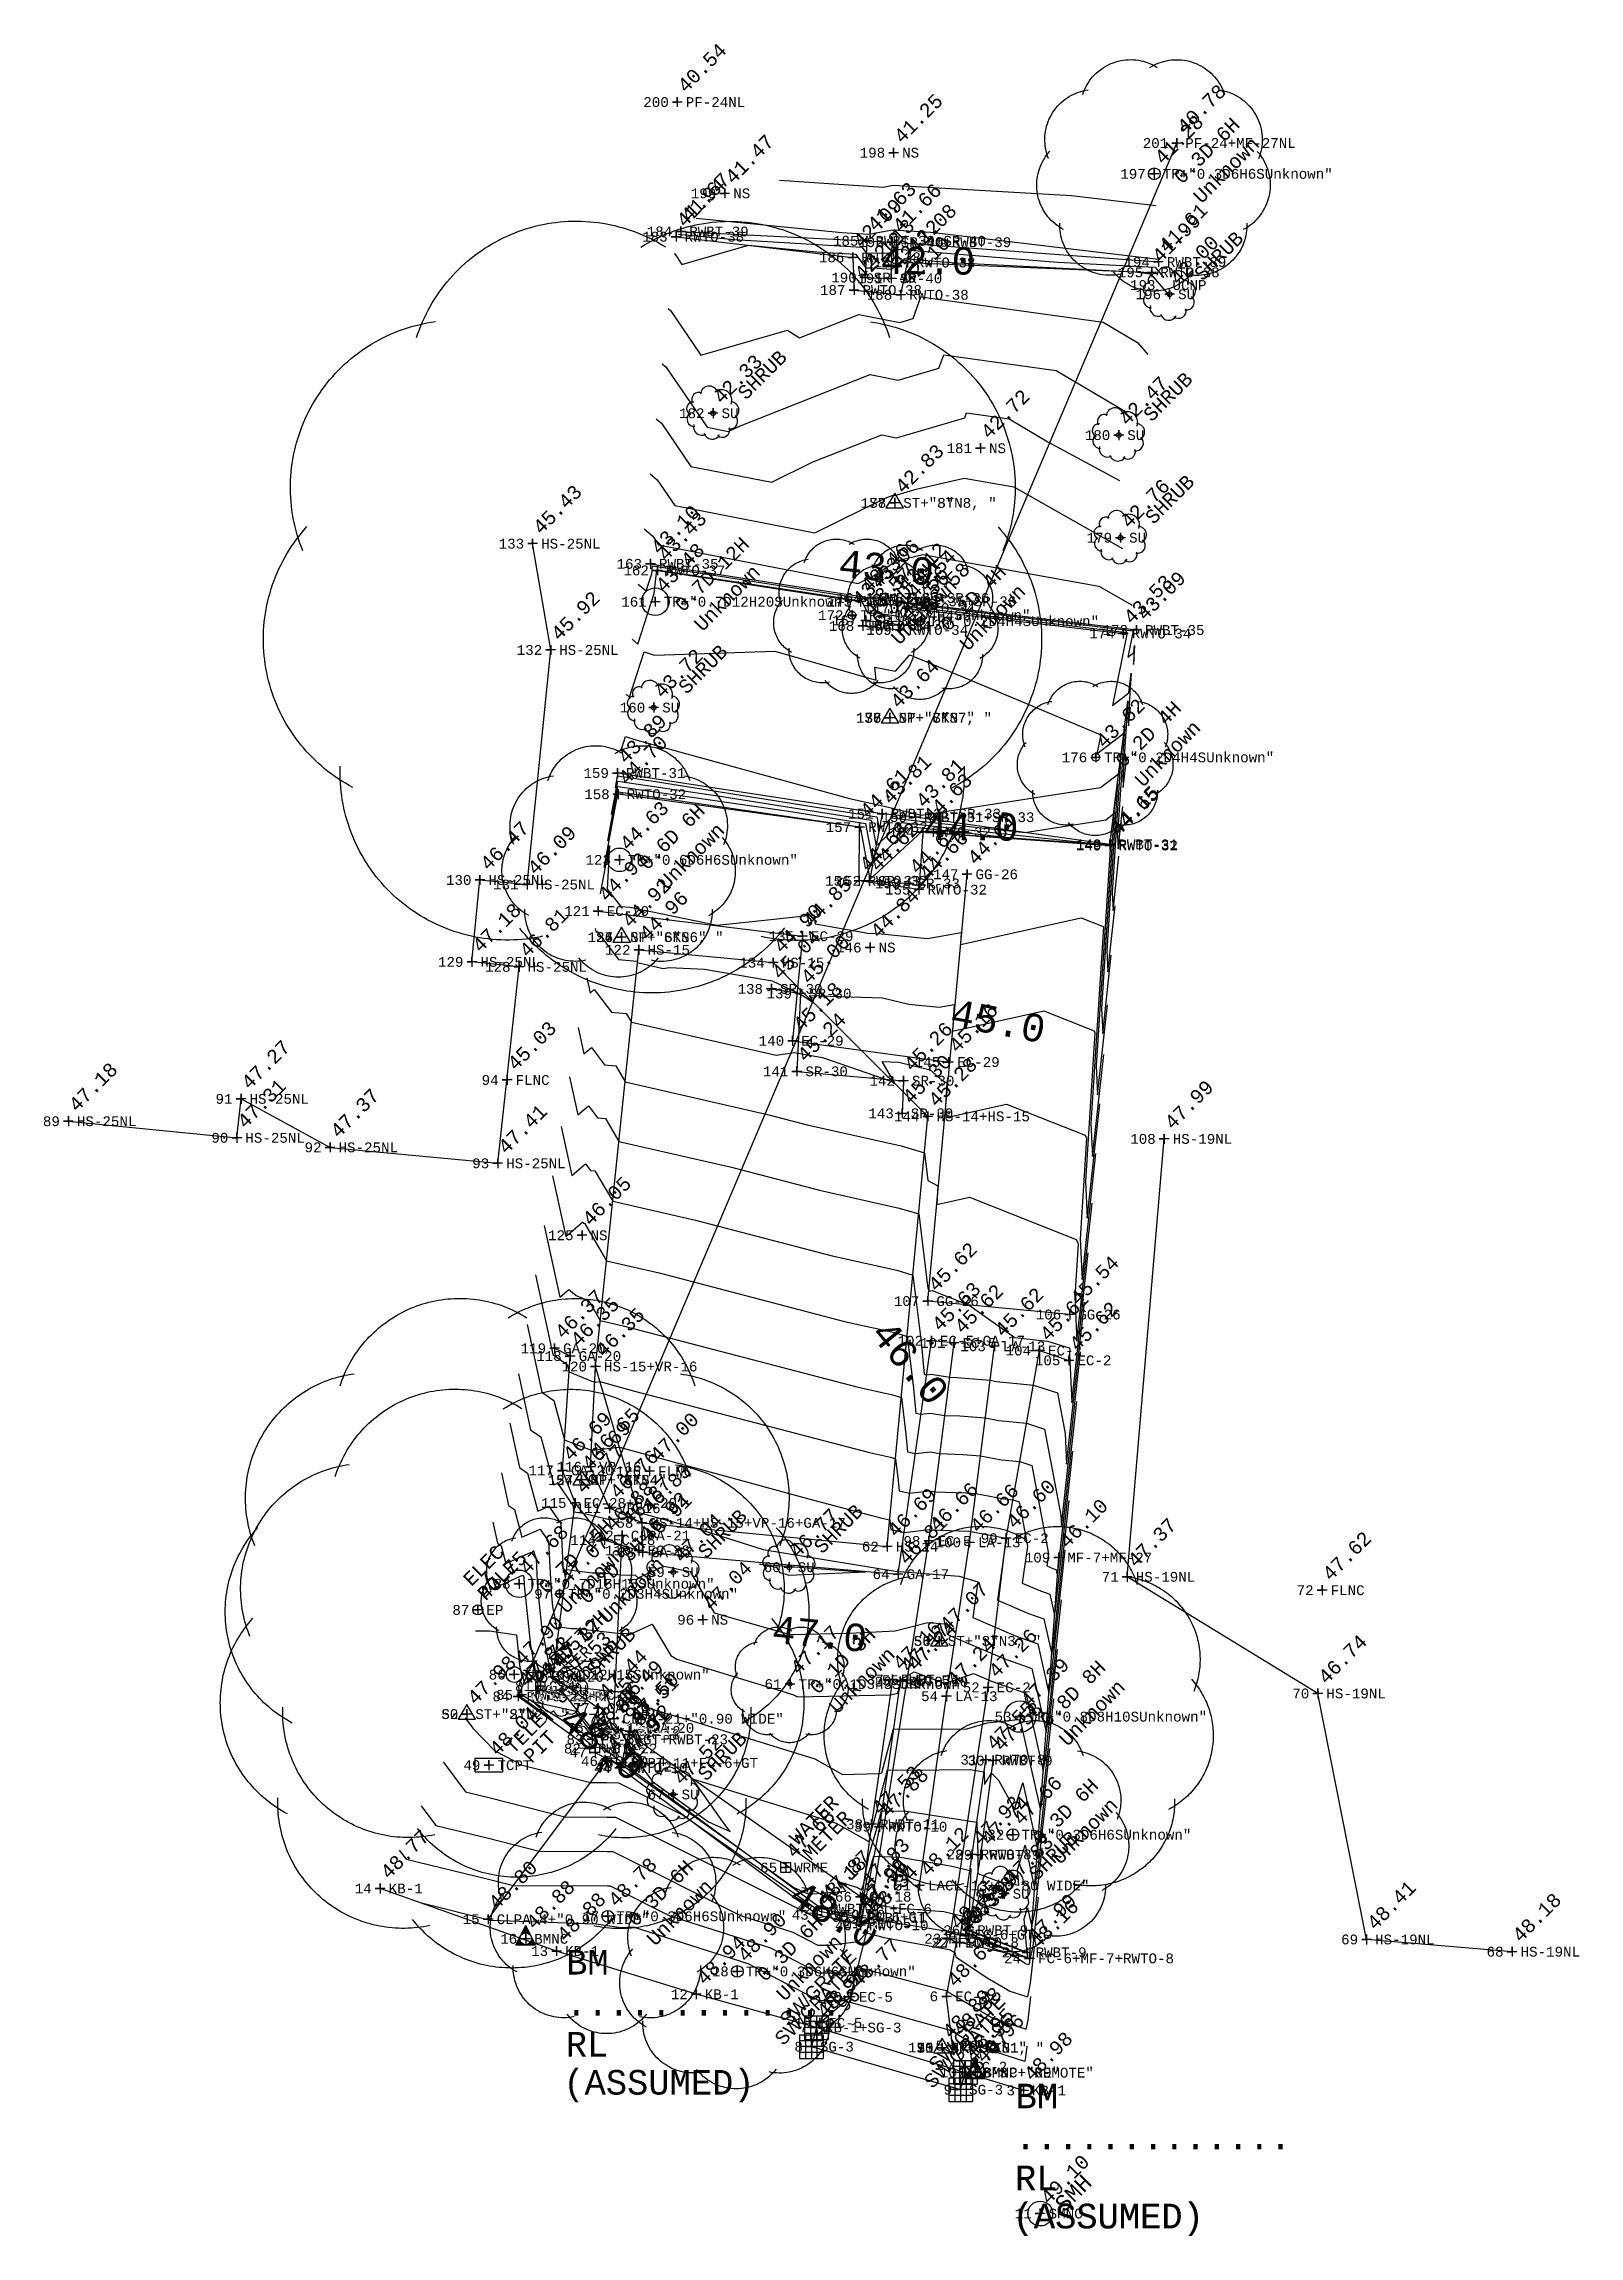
# Model space of a CAD drawing. Extents: x 477 to 783, y 495 to 674.
# Drawn here: x 477.1 to 516.2, y 495.2 to 551 of the extents above; entities that cross this region are included whole.
import ezdxf
from ezdxf.enums import TextEntityAlignment as Align

# ---------------------------------------------------------------- set-up
doc = ezdxf.new("R2010")
doc.units = 0
for name, color, linetype in [('1', 7, 'CONTINUOUS'), ('11', 7, 'CONTINUOUS'), ('18', 7, 'CONTINUOUS'), ('2', 7, 'CONTINUOUS'), ('3', 7, 'CONTINUOUS'), ('36', 7, 'CONTINUOUS'), ('37', 7, 'CONTINUOUS'), ('38', 7, 'CONTINUOUS'), ('4', 7, 'CONTINUOUS'), ('40', 7, 'CONTINUOUS'), ('41', 7, 'CONTINUOUS'), ('42', 7, 'CONTINUOUS'), ('46', 7, 'CONTINUOUS'), ('47', 7, 'CONTINUOUS'), ('5', 7, 'CONTINUOUS'), ('51', 7, 'CONTINUOUS'), ('52', 7, 'CONTINUOUS'), ('53', 7, 'CONTINUOUS'), ('54', 7, 'CONTINUOUS'), ('55', 7, 'CONTINUOUS'), ('57', 7, 'CONTINUOUS'), ('6', 7, 'CONTINUOUS'), ('60', 7, 'CONTINUOUS'), ('61', 7, 'CONTINUOUS')]:
    doc.layers.add(name, color=color, linetype=linetype)
doc.styles.add('MONOTXT', font='MONOTXT', dxfattribs={"height": 0.2})
doc.styles.add('txt', font='TXT', dxfattribs={"height": 0.2})

msp = doc.modelspace()

# ---------------------------------------------------------------- texts
at = {"layer": '1', "color": 3, "linetype": 'CONTINUOUS', "style": 'MONOTXT'}
for s, p in [(' 41.25  ', (498.766, 548.23)), (' 41.28  ', (505.401, 547.692)), (' 41.47  ', (494.466, 547.195)), (' 41.94  ', (493.229, 546.092)), (' 41.67  ', (493.346, 546.224)), (' 41.63  ', (498.086, 545.987)), (' 41.66  ', (498.731, 545.952)), (' 42.09  ', (497.728, 545.564)), (' 42.08  ', (499.117, 545.435)), (' 41.61  ', (505.505, 545.448)), (' 42.13  ', (498.043, 545.052)), (' 42.12  ', (498.706, 545.032)), (' 41.99  ', (505.337, 545.184)), (' 42.12  ', (497.757, 544.734)), (' 42.10  ', (498.947, 544.613)), (' 42.00  ', (505.791, 544.626)), (' 42.33  ', (494.169, 541.599)), (' 42.47  ', (504.498, 541.042)), (' 42.72  ', (500.977, 540.709)), (' 42.83  ', (498.793, 539.317)), (' 42.83  ', (498.793, 539.317)), (' 42.76  ', (504.543, 538.431)), (' 43.10  ', (492.577, 537.766)), (' 43.43  ', (492.752, 537.599)), (' 43.48  ', (492.697, 536.802)), (' 43.53  ', (497.707, 536.459)), (' 43.46  ', (497.921, 536.805)), (' 43.06  ', (498.172, 536.897)), (' 43.12  ', (498.859, 536.813)), (' 43.54  ', (499.103, 536.642)), (' 43.57  ', (497.98, 536.186)), (' 43.57  ', (498.059, 536.328)), (' 43.56  ', (498.906, 536.217)), (' 43.56  ', (498.933, 536.084)), (' 43.58  ', (499.453, 536.307)), (' 43.53  ', (504.612, 535.993)), (' 43.09  ', (504.949, 536.083)), (' 43.72  ', (492.658, 534.109)), (' 43.64  ', (498.673, 533.846)), (' 43.64  ', (498.673, 533.846)), (' 43.89  ', (491.734, 532.443)), (' 43.62  ', (503.91, 532.841)), (' 44.70  ', (491.754, 531.903)), (' 43.81  ', (498.471, 531.408)), (' 44.61  ', (497.901, 531.066)), (' 43.81  ', (499.321, 531.319)), (' 44.63  ', (499.513, 530.939)), (' 44.63  ', (491.785, 530.233)), (' 44.15  ', (504.271, 530.627)), (' 44.65  ', (504.272, 530.598)), (' 44.64  ', (497.885, 529.7)), (' 44.62  ', (498.15, 529.697)), (' 44.64  ', (500.634, 529.866)), (' 44.61  ', (499.156, 529.632)), (' 44.66  ', (499.411, 529.475)), (' 44.93  ', (491.245, 528.93)), (' 44.92  ', (491.84, 528.267)), (' 44.92  ', (491.84, 528.267)), (' 44.85  ', (496.446, 528.29)), (' 44.84  ', (498.166, 528.002)), (' 44.96  ', (492.283, 527.944)), (' 44.90  ', (495.701, 527.617)), (' 45.04  ', (495.657, 526.949)), (' 45.00  ', (496.394, 526.831)), (' 45.18  ', (496.195, 525.629)), (' 45.24  ', (496.303, 524.85)), (' 45.16  ', (500.167, 525.087)), (' 45.26  ', (499.015, 524.612)), (' 45.30  ', (498.986, 523.782)), (' 45.28  ', (499.639, 523.705)), (' 46.05  ', (490.833, 520.679)), (' 45.62  ', (499.636, 519.004)), (' 45.54  ', (503.249, 518.662)), (' 45.63  ', (499.73, 517.995)), (' 46.37  ', (490.134, 517.802)), (' 46.35  ', (490.531, 517.605)), (' 45.62  ', (500.304, 517.938)), (' 45.62  ', (501.33, 517.854)), (' 45.62  ', (502.48, 517.745)), (' 45.62  ', (503.228, 517.495)), (' 46.35  ', (491.175, 517.339)), (' 46.69  ', (490.334, 514.696)), (' 46.65  ', (491.049, 514.789)), (' 46.69  ', (490.822, 514.456)), (' 46.69  ', (490.822, 514.456)), (' 46.77  ', (490.654, 513.866)), (' 46.76  ', (491.533, 513.732)), (' 46.87  ', (491.856, 513.037)), (' 46.83  ', (492.356, 513.361)), (' 46.60  ', (501.632, 512.97)), (' 46.88  ', (491.401, 512.923)), (' 46.92  ', (492.282, 512.658)), (' 46.91  ', (492.373, 512.611)), (' 46.69  ', (498.605, 512.756)), (' 46.66  ', (499.664, 512.9)), (' 46.66  ', (500.698, 512.863)), (' 46.10  ', (502.97, 512.477)), (' 47.04  ', (493.155, 512.107)), (' 46.77  ', (496.108, 512.232)), (' 46.81  ', (498.879, 512.053)), (' 47.68  ', (489.231, 511.809)), (' 47.07  ', (490.263, 511.554)), (' 47.75  ', (488.181, 511.144)), (' 47.04  ', (493.905, 510.893)), (' 47.07  ', (499.927, 510.355)), (' 47.07  ', (499.927, 510.355)), (' 47.90  ', (489.106, 509.498)), (' 47.57  ', (489.774, 509.204)), (' 47.37  ', (490.093, 509.441)), (' 47.53  ', (490.321, 509.104)), (' 47.17  ', (496.129, 509.257)), (' 47.16  ', (498.734, 509.373)), (' 47.17  ', (498.932, 509.321)), (' 47.24  ', (499.114, 509.355)), (' 47.26  ', (501.173, 509.173)), (' 47.98  ', (487.901, 508.492)), (' 47.98  ', (487.901, 508.492)), (' 47.84  ', (489.203, 508.943)), (' 47.73  ', (489.294, 508.984)), (' 47.44  ', (491.247, 508.647)), (' 47.24  ', (500.113, 508.949)), (' 47.50  ', (491.093, 508.14)), (' 47.49  ', (491.643, 508.375)), (' 47.51  ', (492.04, 507.974)), (' 47.50  ', (492.045, 508.061)), (' 47.39  ', (501.985, 508.429)), (' 47.88  ', (491.02, 507.616)), (' 48.16  ', (491.088, 507.851)), (' 47.89  ', (491.165, 507.517)), (' 48.04  ', (488.463, 507.194)), (' 47.88  ', (491.455, 507.297)), (' 47.91  ', (491.789, 507.122)), (' 47.91  ', (491.826, 507.157)), (' 47.72  ', (491.853, 507.251)), (' 47.55  ', (501.114, 507.332)), (' 47.58  ', (501.299, 507.311)), (' 47.52  ', (493.151, 506.447)), (' 47.53  ', (498.204, 505.688)), (' 47.88  ', (498.403, 505.626)), (' 47.66  ', (501.801, 505.424)), (' 47.68  ', (496.018, 504.588)), (' 47.93  ', (500.763, 504.922)), (' 47.74  ', (500.984, 504.912)), (' 48.77  ', (485.695, 504.056)), (' 48.12  ', (499.424, 504.129)), (' 47.87  ', (496.929, 503.54)), (' 47.83  ', (497.921, 503.845)), (' 47.83  ', (501.58, 503.919)), (' 48.80  ', (488.444, 503.272)), (' 48.78  ', (491.488, 503.348)), (' 48.18  ', (496.821, 503.384)), (' 47.99  ', (497.845, 503.332)), (' 47.95  ', (497.887, 503.311)), (' 48.29  ', (497.923, 503.118)), (' 48.34  ', (498.133, 503.169)), (' 47.99  ', (500.676, 502.993)), (' 48.88  ', (490.185, 502.463)), (' 48.35  ', (500.193, 502.777)), (' 48.35  ', (500.37, 502.678)), (' 48.32  ', (500.441, 502.684)), (' 48.33  ', (500.603, 502.88)), (' 47.99  ', (502.164, 502.43)), (' 48.90  ', (494.785, 501.944)), (' 48.16  ', (502.225, 502.277)), (' 48.94  ', (493.742, 501.363)), (' 48.77  ', (497.665, 501.296)), (' 48.63  ', (500.115, 501.309)), (' 48.97  ', (496.8, 500.516)), (' 48.96  ', (496.886, 500.634)), (' 48.96  ', (496.671, 500.03)), (' 48.89  ', (500, 500)), (' 48.88  ', (500.263, 500.056)), (' 48.95  ', (500.575, 499.518)), (' 48.96  ', (500.59, 499.374)), (' 48.97  ', (500.471, 498.936)), (' 48.98  ', (502.071, 498.917))]:
    msp.add_text(s, height=0.35, rotation=45, dxfattribs=at).set_placement(p)
at = {"layer": '3', "color": 7, "linetype": 'CONTINUOUS', "style": 'MONOTXT'}
for s, p in [(' 45.03  ', (488.926, 524.631)), (' 47.00  ', (492.553, 514.674)), (' 47.62  ', (509.675, 511.646)), (' 48.88  ', (489.399, 502.774)), (' 48.96  ', (500.839, 499.372)), (' 49.10  ', (502.497, 495.783))]:
    msp.add_text(s, height=0.35, rotation=45, dxfattribs=at).set_placement(p)
at = {"layer": '36', "color": 3, "linetype": 'CONTINUOUS', "style": 'MONOTXT'}
for s, p in [(' 0.3D 6H ', (505.895, 547.197)), (' Unknown', (506.39, 546.702)), (' 0.7D 12H ', (493.191, 536.307)), (' 0.2D 4H ', (498.201, 535.964)), (' Unknown', (493.686, 535.812)), (' Unknown', (498.696, 535.469)), (' 0.2D 4H ', (499.947, 535.812)), (' Unknown', (500.442, 535.317)), (' 0.2D 4H ', (504.404, 532.346)), (' Unknown', (504.899, 531.851)), (' 0.6D 6H ', (492.279, 529.738)), (' Unknown', (492.774, 529.243)), (' 0.7D 15H ', (489.725, 511.314)), (' 0.2D 3H ', (490.757, 511.059)), (' Unknown', (490.22, 510.819)), (' Unknown', (491.252, 510.564)), (' 0.4D 12H ', (489.6, 509.003)), (' 0.1D 3H ', (496.623, 508.762)), (' Unknown', (490.095, 508.508)), (' Unknown', (497.118, 508.267)), (' 0.8D 8H ', (502.479, 507.934)), (' Unknown', (502.974, 507.439)), (' 0.3D 6H ', (502.295, 504.929)), (' Unknown', (502.79, 504.434)), (' 0.3D 6H ', (491.982, 502.853)), (' Unknown', (492.477, 502.358)), (' 0.3D 6H ', (495.279, 501.449)), (' Unknown', (495.774, 500.954))]:
    msp.add_text(s, height=0.35, rotation=45, dxfattribs=at).set_placement(p)
at = {"layer": '4', "color": 7, "linetype": 'CONTINUOUS', "style": 'MONOTXT'}
for s, p in [(' 40.54  ', (493.258, 549.518)), (' 40.78  ', (505.973, 548.475)), (' 45.43  ', (489.576, 538.28)), (' 45.92  ', (490.035, 535.575)), (' 46.47  ', (488.234, 529.721)), (' 46.09  ', (489.433, 529.605)), (' 47.18  ', (488.03, 527.637)), (' 46.81  ', (489.229, 527.51)), (' 47.27  ', (482.151, 524.15)), (' 47.18  ', (477.757, 523.581)), (' 47.31  ', (482.045, 523.159)), (' 47.99  ', (505.655, 523.131)), (' 47.37  ', (484.418, 522.916)), (' 47.41  ', (488.686, 522.51)), (' 47.37  ', (504.713, 511.987)), (' 46.74  ', (509.566, 509.018)), (' 48.41  ', (510.807, 502.758)), (' 48.18  ', (514.51, 502.446))]:
    msp.add_text(s, height=0.35, rotation=45, dxfattribs=at).set_placement(p)
at = {"layer": '5', "color": 1, "linetype": 'CONTINUOUS', "style": 'MONOTXT'}
for s, p in [(' PF-24NL', (493.258, 549.518)), (' PF-24+MF-27NL', (505.973, 548.475)), (' NS', (498.766, 548.23)), (' TR+"0.3D6H6SUnknown"', (505.401, 547.692)), (' NS', (494.466, 547.195)), (' RWTO-38', (493.229, 546.092)), (' RWBT-39', (493.346, 546.224)), (' RWTO-38', (497.728, 545.564)), (' RWBT-39+SR-40', (498.086, 545.987)), (' SR-40+RWBT-39', (498.731, 545.952)), (' SR-40', (498.043, 545.052)), (' SR-40', (498.706, 545.032)), (' RWTO-38', (499.117, 545.435)), (' RWTO-38', (505.337, 545.184)), (' RWBT-39', (505.505, 545.448)), (' RWTO-38', (497.757, 544.734)), (' RWTO-38', (498.947, 544.613)), (' UCNP', (505.649, 544.862)), (' SU', (505.791, 544.626)), (' SU', (494.169, 541.599)), (' NS', (500.977, 540.709)), (' SU', (504.498, 541.042)), (' ST+"STN8, "', (498.793, 539.317)), (' ST+"8"', (498.793, 539.317)), (' HS-25NL', (489.576, 538.28)), (' SU', (504.543, 538.431)), (' RWBT-35', (492.577, 537.766)), (' RWTO-37', (492.752, 537.599)), (' TR+"0.7D12H20SUnknown"', (492.697, 536.802)), (' RWTO-37', (497.921, 536.805)), (' RWBT-35+SR-36', (498.172, 536.897)), (' RWBT-35+SR-36', (498.859, 536.813)), (' RWTO-34', (499.103, 536.642)), (' TR+"0.2D4H4SUnknown"', (497.707, 536.459)), (' RWTO-34', (497.98, 536.186)), (' SR-36', (498.059, 536.328)), (' SR-36', (498.906, 536.217)), (' RWTO-34', (498.933, 536.084)), (' TR+"0.2D4H4SUnknown"', (499.453, 536.307)), (' RWBT-35', (504.949, 536.083)), (' HS-25NL', (490.035, 535.575)), (' RWTO-34', (504.612, 535.993)), (' SU', (492.658, 534.109)), (' ST+"STN7, "', (498.673, 533.846)), (' ST+"7"', (498.673, 533.846)), (' NP+"CKS7"', (498.672, 533.85)), (' TR+"0.2D4H4SUnknown"', (503.91, 532.841)), (' RWBT-31', (491.734, 532.443)), (' RWTO-32', (491.754, 531.903)), (' RWTO-32', (497.901, 531.066)), (' RWBT-31+SR-33', (498.471, 531.408)), (' RWBT-31+SR-33', (499.321, 531.319)), (' RWTO-32', (499.513, 530.939)), (' RWBT-31', (504.271, 530.627)), (' RWTO-32', (504.272, 530.598)), (' TR+"0.6D6H6SUnknown"', (491.785, 530.233)), (' HS-25NL', (488.234, 529.721)), (' HS-25NL', (489.433, 529.605)), (' RWTO-32', (497.885, 529.7)), (' SR-33', (498.15, 529.697)), (' SR-33', (499.156, 529.632)), (' RWTO-32', (499.411, 529.475)), (' GG-26', (500.634, 529.866)), (' EC-29', (491.245, 528.93)), (' ST+"STN6, "', (491.84, 528.267)), (' ST+"6"', (491.84, 528.267)), (' NP+"CKS6"', (491.839, 528.266)), (' EC-29', (496.446, 528.29)), (' HS-15', (492.283, 527.944)), (' NS', (498.166, 528.002)), (' HS-25NL', (488.03, 527.637)), (' HS-25NL', (489.229, 527.51)), (' HS-15', (495.701, 527.617)), (' SR-30', (495.657, 526.949)), (' SR-30', (496.394, 526.831)), (' EC-29', (496.195, 525.629)), (' EC-29', (500.167, 525.087)), (' FLNC', (488.926, 524.631)), (' SR-30', (496.303, 524.85)), (' SR-30', (499.015, 524.612)), (' HS-25NL', (482.151, 524.15)), (' SR-30', (498.986, 523.782)), (' HS-25NL', (477.757, 523.581)), (' HS-14+HS-15', (499.639, 523.705)), (' HS-25NL', (482.045, 523.159)), (' HS-25NL', (484.418, 522.916)), (' HS-19NL', (505.655, 523.131)), (' HS-25NL', (488.686, 522.51)), (' NS', (490.833, 520.679)), (' GG-26', (499.636, 519.004)), (' GG-26', (503.249, 518.662)), (' GA-20', (490.134, 517.802)), (' EC-5+GA-17', (499.73, 517.995)), (' EC-5', (500.304, 517.938)), (' LA-13', (501.33, 517.854)), (' EC-2', (502.48, 517.745)), (' GA-20', (490.531, 517.605)), (' HS-15+VR-16', (491.175, 517.339)), (' EC-2', (503.228, 517.495)), (' GA-20', (490.334, 514.696)), (' ST+"STN4, "', (490.822, 514.456)), (' ST+"4"', (490.822, 514.456)), (' NP+"CKS4"', (490.826, 514.451)), (' VR-16', (491.049, 514.789)), (' FLNC', (492.553, 514.674)), (' EC-28+GA-20', (490.654, 513.866)), (' VR-16', (491.533, 513.732)), (' HS-14+HS-15+VR-16+GA-17', (492.356, 513.361)), (' EC-28', (491.401, 512.923)), (' CLPA-21', (491.856, 513.037)), (' EC-28', (492.282, 512.658)), (' GA-17', (492.373, 512.611)), (' HS-14', (498.605, 512.756)), (' EC-5', (499.664, 512.9)), (' LA-13', (500.698, 512.863)), (' EC-2', (501.632, 512.97)), (' SU', (493.155, 512.107)), (' SU', (496.108, 512.232)), (' GA-17', (498.879, 512.053)), (' MF-7+MF-27', (502.97, 512.477)), (' TR+"0.7D15H15SUnknown"', (489.231, 511.809)), (' TR+"0.2D3H4SUnknown"', (490.263, 511.554)), (' HS-19NL', (504.713, 511.987)), (' FLNC', (509.675, 511.646)), (' EP', (488.181, 511.144)), (' NS', (493.905, 510.893)), (' ST+"STN3, "', (499.927, 510.355)), (' ST+"3"', (499.927, 510.355)), (' TR+"0.4D12H15SUnknown"', (489.106, 509.498)), (' GA-20', (490.093, 509.441)), (' TR+"0.1D3H3SUnknown"', (496.129, 509.257)), (' RWBT-11', (498.734, 509.373)), (' RWTO-10', (498.932, 509.321)), (' EC-5', (499.114, 509.355)), (' RWTO-22+PF-24', (489.203, 508.943)), (' RWBT-23+FC-6', (489.294, 508.984)), (' GSME', (489.774, 509.204)), (' SU', (490.321, 509.104)), (' LA-13', (500.113, 508.949)), (' EC-2', (501.173, 509.173)), (' HS-19NL', (509.566, 509.018)), (' ST+"STN2, "', (487.901, 508.492)), (' ST+"2"', (487.901, 508.492)), (' GA-20', (491.247, 508.647)), (' CLPA-21+"0.90 WIDE"', (491.643, 508.375)), (' TR+"0.8D8H10SUnknown"', (501.985, 508.429)), (' RWTO-22', (491.02, 507.616)), (' SR-12+GA-20', (491.093, 508.14)), (' FC-6+GT+RWBT-23', (491.088, 507.851)), (' SR-12', (492.045, 508.061)), (' GA-18', (492.04, 507.974)), (' TCPT', (488.463, 507.194)), (' SR-12', (491.165, 507.517)), (' CLPA-4', (491.455, 507.297)), (' RWTO-10', (491.789, 507.122)), (' SR-12', (491.826, 507.157)), (' RWBT-11+FC-6+GT', (491.853, 507.251)), (' RWTO-8', (501.114, 507.332)), (' RWBT-9', (501.299, 507.311)), (' SU', (493.151, 506.447)), (' RWBT-11', (498.204, 505.688)), (' RWTO-10', (498.403, 505.626)), (' TR+"0.3D6H6SUnknown"', (501.801, 505.424)), (' RWTO-8', (500.763, 504.922)), (' RWBT-9', (500.984, 504.912)), (' WRME', (496.018, 504.588)), (' KB-1', (485.695, 504.056)), (' GA-18', (497.921, 503.845)), (' LACL-13+"0.80 WIDE"', (499.424, 504.129)), (' SU', (501.58, 503.919)), (' CLPA-4+"0.90 WIDE"', (488.444, 503.272)), (' TR+"0.3D6H6SUnknown"', (491.488, 503.348)), (' RWTO-10', (496.821, 503.384)), (' RWBT-11+FC-6', (496.929, 503.54)), (' FC-6+GT', (497.845, 503.332)), (' RWBT-11', (497.887, 503.311)), (' EC-5', (498.133, 503.169)), (' BMNC', (489.399, 502.774)), (' RWTO-10', (497.923, 503.118)), (' EC-2', (500.193, 502.777)), (' EC-2', (500.37, 502.678)), (' RWTO-8', (500.441, 502.684)), (' FC-6+GT', (500.603, 502.88)), (' RWBT-9', (500.676, 502.993)), (' HS-19NL', (510.807, 502.758)), (' KB-1', (490.185, 502.463)), (' RWBT-9', (502.164, 502.43)), (' FC-6+MF-7+RWTO-8', (502.225, 502.277)), (' HS-19NL', (514.51, 502.446)), (' TR+"0.3D6H6SUnknown"', (494.785, 501.944)), (' KB-1', (493.742, 501.363)), (' EC-5', (497.665, 501.296)), (' EC-2', (500.115, 501.309)), (' KB-1+SG-3', (496.8, 500.516)), (' EC-5', (496.886, 500.634)), (' SG-3', (496.671, 500.03)), (' ST+"STN1, "', (500, 500)), (' NP+"CKS1"', (499.996, 500.006)), (' NP+"CKS1"', (499.997, 500.004)), (' NP+"CKS1"', (500, 500.004)), (' EC-2', (500.263, 500.056)), (' EC-2', (500.575, 499.518)), (' SG-3', (500.59, 499.374)), (' BMNP+"REMOTE"', (500.834, 499.368)), (' BMNC+"89"', (500.839, 499.372)), (' SG-3', (500.471, 498.936)), (' KB-1', (502.071, 498.917)), (' SMNC', (502.497, 495.783))]:
    msp.add_text(s, height=0.25, dxfattribs=at).set_placement(p, align=Align.MIDDLE_LEFT)
at = {"layer": '6', "color": 2, "linetype": 'CONTINUOUS', "style": 'MONOTXT'}
for s, p in [('200 ', (493.258, 549.518)), ('201 ', (505.973, 548.475)), ('198 ', (498.766, 548.23)), ('197 ', (505.401, 547.692)), ('199 ', (494.466, 547.195)), ('183 ', (493.229, 546.092)), ('184 ', (493.346, 546.224)), ('186 ', (497.728, 545.564)), ('185 ', (498.086, 545.987)), ('192 ', (498.731, 545.952)), ('190 ', (498.043, 545.052)), ('191 ', (498.706, 545.032)), ('189 ', (499.117, 545.435)), ('195 ', (505.337, 545.184)), ('194 ', (505.505, 545.448)), ('187 ', (497.757, 544.734)), ('188 ', (498.947, 544.613)), ('193 ', (505.649, 544.862)), ('196 ', (505.791, 544.626)), ('182 ', (494.169, 541.599)), ('181 ', (500.977, 540.709)), ('180 ', (504.498, 541.042)), ('177 ', (498.793, 539.317)), ('S8 ', (498.793, 539.317)), ('133 ', (489.576, 538.28)), ('179 ', (504.543, 538.431)), ('163 ', (492.577, 537.766)), ('162 ', (492.752, 537.599)), ('161 ', (492.697, 536.802)), ('175 ', (497.921, 536.805)), ('164 ', (498.172, 536.897)), ('165 ', (498.859, 536.813)), ('170 ', (499.103, 536.642)), ('172 ', (497.707, 536.459)), ('168 ', (497.98, 536.186)), ('167 ', (498.059, 536.328)), ('166 ', (498.906, 536.217)), ('169 ', (498.933, 536.084)), ('171 ', (499.453, 536.307)), ('173 ', (504.949, 536.083)), ('132 ', (490.035, 535.575)), ('174 ', (504.612, 535.993)), ('160 ', (492.658, 534.109)), ('178 ', (498.672, 533.85)), ('136 ', (498.673, 533.846)), ('S7 ', (498.673, 533.846)), ('176 ', (503.91, 532.841)), ('159 ', (491.734, 532.443)), ('158 ', (491.754, 531.903)), ('157 ', (497.901, 531.066)), ('151 ', (498.471, 531.408)), ('150 ', (499.321, 531.319)), ('154 ', (499.513, 530.939)), ('148 ', (504.271, 530.627)), ('149 ', (504.272, 530.598)), ('123 ', (491.785, 530.233)), ('130 ', (488.234, 529.721)), ('131 ', (489.433, 529.605)), ('156 ', (497.885, 529.7)), ('152 ', (498.15, 529.697)), ('153 ', (499.156, 529.632)), ('155 ', (499.411, 529.475)), ('147 ', (500.634, 529.866)), ('121 ', (491.245, 528.93)), ('137 ', (491.839, 528.266)), ('124 ', (491.84, 528.267)), ('S6 ', (491.84, 528.267)), ('135 ', (496.446, 528.29)), ('122 ', (492.283, 527.944)), ('146 ', (498.166, 528.002)), ('129 ', (488.03, 527.637)), ('128 ', (489.229, 527.51)), ('134 ', (495.701, 527.617)), ('138 ', (495.657, 526.949)), ('139 ', (496.394, 526.831)), ('140 ', (496.195, 525.629)), ('145 ', (500.167, 525.087)), ('94 ', (488.926, 524.631)), ('141 ', (496.303, 524.85)), ('142 ', (499.015, 524.612)), ('91 ', (482.151, 524.15)), ('143 ', (498.986, 523.782)), ('89 ', (477.757, 523.581)), ('144 ', (499.639, 523.705)), ('90 ', (482.045, 523.159)), ('92 ', (484.418, 522.916)), ('108 ', (505.655, 523.131)), ('93 ', (488.686, 522.51)), ('125 ', (490.833, 520.679)), ('107 ', (499.636, 519.004)), ('106 ', (503.249, 518.662)), ('119 ', (490.134, 517.802)), ('102 ', (499.73, 517.995)), ('101 ', (500.304, 517.938)), ('103 ', (501.33, 517.854)), ('104 ', (502.48, 517.745)), ('118 ', (490.531, 517.605)), ('120 ', (491.175, 517.339)), ('105 ', (503.228, 517.495)), ('117 ', (490.334, 514.696)), ('127 ', (490.826, 514.451)), ('S4 ', (490.822, 514.456)), ('57 ', (490.822, 514.456)), ('116 ', (491.049, 514.789)), ('126 ', (492.553, 514.674)), ('115 ', (490.654, 513.866)), ('111 ', (491.533, 513.732)), ('58 ', (492.356, 513.361)), ('114 ', (491.401, 512.923)), ('112 ', (491.856, 513.037)), ('113 ', (492.282, 512.658)), ('63 ', (492.373, 512.611)), ('62 ', (498.605, 512.756)), ('98 ', (499.664, 512.9)), ('100 ', (500.698, 512.863)), ('99 ', (501.632, 512.97)), ('59 ', (493.155, 512.107)), ('60 ', (496.108, 512.232)), ('64 ', (498.879, 512.053)), ('109 ', (502.97, 512.477)), ('88 ', (489.231, 511.809)), ('97 ', (490.263, 511.554)), ('71 ', (504.713, 511.987)), ('72 ', (509.675, 511.646)), ('87 ', (488.181, 511.144)), ('96 ', (493.905, 510.893)), ('S3 ', (499.927, 510.355)), ('56 ', (499.927, 510.355)), ('86 ', (489.106, 509.498)), ('79 ', (490.093, 509.441)), ('37 ', (498.734, 509.373)), ('36 ', (498.932, 509.321)), ('55 ', (499.114, 509.355)), ('84 ', (489.203, 508.943)), ('85 ', (489.294, 508.984)), ('81 ', (489.774, 509.204)), ('80 ', (490.321, 509.104)), ('61 ', (496.129, 509.257)), ('54 ', (500.113, 508.949)), ('52 ', (501.173, 509.173)), ('70 ', (509.566, 509.018)), ('S2 ', (487.901, 508.492)), ('50 ', (487.901, 508.492)), ('77 ', (491.247, 508.647)), ('78 ', (491.643, 508.375)), ('53 ', (501.985, 508.429)), ('82 ', (491.02, 507.616)), ('83 ', (491.088, 507.851)), ('76 ', (491.093, 508.14)), ('75 ', (492.04, 507.974)), ('74 ', (492.045, 508.061)), ('49 ', (488.463, 507.194)), ('47 ', (491.165, 507.517)), ('46 ', (491.455, 507.297)), ('44 ', (491.789, 507.122)), ('48 ', (491.826, 507.157)), ('45 ', (491.853, 507.251)), ('31 ', (501.114, 507.332)), ('30 ', (501.299, 507.311)), ('67 ', (493.151, 506.447)), ('38 ', (498.204, 505.688)), ('39 ', (498.403, 505.626)), ('32 ', (501.801, 505.424)), ('28 ', (500.763, 504.922)), ('29 ', (500.984, 504.912)), ('65 ', (496.018, 504.588)), ('14 ', (485.695, 504.056)), ('66 ', (497.921, 503.845)), ('51 ', (499.424, 504.129)), ('33 ', (501.58, 503.919)), ('15 ', (488.444, 503.272)), ('17 ', (491.488, 503.348)), ('43 ', (496.821, 503.384)), ('42 ', (496.929, 503.54)), ('35 ', (497.845, 503.332)), ('41 ', (497.887, 503.311)), ('21 ', (498.133, 503.169)), ('16 ', (489.399, 502.774)), ('40 ', (497.923, 503.118)), ('23 ', (500.193, 502.777)), ('22 ', (500.37, 502.678)), ('27 ', (500.441, 502.684)), ('34 ', (500.603, 502.88)), ('26 ', (500.676, 502.993)), ('69 ', (510.807, 502.758)), ('13 ', (490.185, 502.463)), ('25 ', (502.164, 502.43)), ('24 ', (502.225, 502.277)), ('68 ', (514.51, 502.446)), ('18 ', (494.785, 501.944)), ('12 ', (493.742, 501.363)), ('20 ', (497.665, 501.296)), ('6 ', (500.115, 501.309)), ('19 ', (496.886, 500.634)), ('7 ', (496.8, 500.516)), ('8 ', (496.671, 500.03)), ('110 ', (499.996, 500.006)), ('S1 ', (500, 500)), ('73 ', (499.997, 500.004)), ('95 ', (500, 500.004)), ('5 ', (500.263, 500.056)), ('10 ', (500.59, 499.374)), ('4 ', (500.575, 499.518)), ('1 ', (500.834, 499.368)), ('2 ', (500.839, 499.372)), ('9 ', (500.471, 498.936)), ('3 ', (502.071, 498.917)), ('11 ', (502.497, 495.783))]:
    msp.add_text(s, height=0.25, dxfattribs=at).set_placement(p, align=Align.MIDDLE_RIGHT)
at = {"layer": '61', "color": 7, "linetype": 'CONTINUOUS', "style": 'MONOTXT'}
for s, height, rotation, p in [('42.0', 0.699, 359.3961, (499.635, 545.486)), ('43.0', 0.7, 354.6075, (498.579, 537.669)), ('44.0', 0.7, 359.4769, (500.735, 531.08)), ('45.0', 0.7, 349.3795, (501.428, 526.132)), ('46.0', 0.7, 309.5112, (499.19, 517.448)), ('47.0', 0.7, 354.2698, (496.883, 510.536)), ('48.0', 0.7, 321.8014, (491.35, 507.756)), ('48.0', 0.7, 329.5265, (497.265, 503.401))]:
    msp.add_text(s, height=height, rotation=rotation, dxfattribs=at).set_placement(p, align=Align.MIDDLE)

# ---------------------------------------------------------------- blocks, each defined once
blk = doc.blocks.new('STN')
at = {"layer": '4', "color": 7, "linetype": 'CONTINUOUS'}
blk.add_lwpolyline([(-0.223, -0.125), (0.223, -0.125), (0, 0.249)], close=True, dxfattribs=at)
blk.add_point((0, 0.019), dxfattribs=at)
blk = doc.blocks.new('*O23')
at = {"layer": '51', "color": 30, "linetype": 'CONTINUOUS'}
for p, q in [((-0.25, -0.244), (0, 0.245)), ((0.25, -0.244), (0, 0.245)), ((-0.25, -0.244), (0.25, -0.244)), ((-0.169, -0.192), (-0.168, -0.192))]:
    blk.add_line(p, q, dxfattribs=at)
for points in [[(0.001, 0.226), (0.103, 0.025), (0.055, 0.052), (-0.001, 0.063), (-0.045, 0.054), (-0.079, 0.042), (-0.109, 0.021), (-0.002, 0.226)], [(-0.001, 0.205), (0.085, 0.049), (0.05, 0.061), (0.013, 0.066), (-0.028, 0.059), (-0.05, 0.056), (-0.088, 0.046), (-0.075, 0.078), (-0.002, 0.204)], [(-0.002, 0.188), (0.068, 0.064), (0.041, 0.069), (0.002, 0.07), (-0.054, 0.062), (-0.075, 0.058), (-0.004, 0.187)], [(-0.002, 0.167), (0.05, 0.076), (-0.005, 0.078), (-0.056, 0.067), (-0.006, 0.168)], [(-0.004, 0.152), (0.037, 0.085), (-0.003, 0.085), (-0.041, 0.077), (-0.005, 0.149)], [(-0.001, 0.131), (0.017, 0.095), (-0.021, 0.091), (-0.003, 0.133)], [(-0.003, 0.116), (0.004, 0.107), (-0.005, 0.105), (-0.004, 0.114)], [(-0.069, -0.237), (-0.235, -0.236), (-0.157, -0.074), (-0.159, -0.12), (-0.145, -0.16), (-0.116, -0.203), (-0.068, -0.234)], [(-0.094, -0.23), (-0.219, -0.225), (-0.167, -0.107), (-0.162, -0.132), (-0.145, -0.169), (-0.129, -0.197), (-0.097, -0.228)], [(-0.119, -0.219), (-0.204, -0.215), (-0.171, -0.135), (-0.156, -0.168), (-0.121, -0.215)], [(-0.169, -0.156), (-0.189, -0.205), (-0.141, -0.213), (-0.168, -0.158)], [(-0.169, -0.178), (-0.175, -0.195), (-0.158, -0.202), (-0.168, -0.179)], [(0.155, -0.079), (0.235, -0.235), (0.062, -0.238), (0.107, -0.21), (0.146, -0.153), (0.158, -0.09)], [(0.217, -0.225), (0.092, -0.229), (0.12, -0.206), (0.153, -0.157), (0.158, -0.111), (0.218, -0.222)], [(0.201, -0.217), (0.116, -0.222), (0.135, -0.202), (0.149, -0.17), (0.164, -0.139), (0.206, -0.219)], [(0.166, -0.161), (0.189, -0.209), (0.141, -0.209), (0.163, -0.162)], [(0.165, -0.179), (0.175, -0.2), (0.153, -0.2), (0.162, -0.183)], [(0.166, -0.192), (0.168, -0.195), (0.163, -0.194), (0.164, -0.192)]]:
    blk.add_lwpolyline(points, dxfattribs=at)
blk.add_circle((0.001, -0.094), 0.15, dxfattribs=at)
blk = doc.blocks.new('*O24')
at = {"layer": '51', "color": 30, "linetype": 'CONTINUOUS', "style": 'MONOTXT'}
for s, p in [('BM ', (-2.447, 0.732)), ('RL ', (-2.46, -1.355))]:
    blk.add_text(s, height=0.625, dxfattribs=at).set_placement(p)
for tag in ['TAG00', 'TAG10', 'TAG20']:
    blk.add_attdef(tag, (0, 0), '', height=0.625, dxfattribs=at)
blk = doc.blocks.new('BMHT')
at = {"layer": '51', "color": 30, "linetype": 'CONTINUOUS'}
blk.add_blockref('*O23', (-0.001, 0.094), dxfattribs=at)
ref = blk.add_blockref('*O24', (3.479, -1.64), dxfattribs=at)
ref.add_attrib('TAG20', '.............', (1.019, -1.954), dxfattribs={"color": 30, "linetype": 'CONTINUOUS', "height": 0.625, "style": 'MONOTXT'})
at = {"layer": '51', "color": 30, "linetype": 'CONTINUOUS', "style": 'MONOTXT'}
blk.add_text('(ASSUMED)', height=0.625, dxfattribs=at).set_placement((0.958, -3.964))
blk = doc.blocks.new('SWGRAT')
at = {"layer": '41', "color": 7, "linetype": 'CONTINUOUS'}
for p, q in [((-0.3, 0.3), (-0.3, -0.3)), ((-0.3, 0.3), (0.3, 0.3)), ((0.3, 0.15), (-0.3, 0.15)), ((0.3, 0), (-0.3, 0)), ((-0.15, 0.3), (-0.15, -0.3)), ((0, 0.3), (0, -0.3)), ((0.15, -0.3), (0.15, 0.3)), ((0.3, 0.3), (0.3, -0.3)), ((0.3, -0.15), (-0.3, -0.15)), ((-0.3, -0.3), (0.3, -0.3))]:
    blk.add_line(p, q, dxfattribs=at)
at = {"layer": '41', "color": 7, "linetype": 'CONTINUOUS', "style": 'txt'}
blk.add_text('SW/GRATE', height=0.35, rotation=45, dxfattribs=at).set_placement((-0.722, 0.007))
blk = doc.blocks.new('SMH')
at = {"layer": '54', "color": 62, "linetype": 'CONTINUOUS'}
blk.add_circle((0.000259, -0.000185), 0.3168, dxfattribs=at)
at = {"layer": '54', "color": 62, "linetype": 'CONTINUOUS', "style": 'MONOTXT'}
blk.add_text('SMH', height=0.4, rotation=45, dxfattribs=at).set_placement((0.615, 0.016))
blk = doc.blocks.new('TREE')
at = {"layer": '11', "color": 7, "linetype": 'CONTINUOUS'}
for points in [[(-0.30376, 0.336038, -0.050663), (-0.286511, 0.375565, -0.050652), (-0.261664, 0.41082, -0.050649), (-0.230236, 0.440361, -0.050655), (-0.193512, 0.462979, -0.050667), (-0.152996, 0.477748, -0.050685), (-0.110344, 0.484064, -0.050705), (-0.067302, 0.481669, -0.050724), (-0.025632, 0.470661, -0.05074), (0.012963, 0.45149, -0.05074)], [(-0.018469, 0.451129, -0.050659), (0.020141, 0.470347, -0.050675), (0.06182, 0.481405, -0.050694), (0.104864, 0.483852, -0.050714), (0.14751, 0.477587, -0.050732), (0.188015, 0.462867, -0.050744), (0.224721, 0.440294, -0.05075), (0.256126, 0.410791, -0.050747), (0.280945, 0.375566, -0.050736), (0.298163, 0.33606, -0.050736)], [(-0.448509, 0.064566, -0.050727), (-0.460692, 0.105907, -0.050708), (-0.464304, 0.148863, -0.050688), (-0.459197, 0.191675, -0.050669), (-0.44558, 0.232592, -0.050656), (-0.42401, 0.26994, -0.05065), (-0.395369, 0.302191, -0.050651), (-0.36083, 0.328024, -0.050661), (-0.321806, 0.346384, -0.050677), (-0.279893, 0.356519, -0.050677)], [(0.273873, 0.355987, -0.050722), (0.315777, 0.345903, -0.050738), (0.354787, 0.32759, -0.050748), (0.389305, 0.301798, -0.05075), (0.41792, 0.269582, -0.050743), (0.439461, 0.23226, -0.05073), (0.453046, 0.19136, -0.050711), (0.458119, 0.148553, -0.050691), (0.454473, 0.105594, -0.050672), (0.442258, 0.064238, -0.050672)], [(-0.384987, -0.236263, -0.050746), (-0.420901, -0.212451, -0.05075), (-0.451282, -0.181894, -0.050746), (-0.474886, -0.145843, -0.050734), (-0.490746, -0.105772, -0.050717), (-0.498216, -0.063321, -0.050697), (-0.496988, -0.020226, -0.050677), (-0.487113, 0.021748, -0.050661), (-0.468995, 0.060885, -0.050651), (-0.443376, 0.095583, -0.050651)], [(0.436475, 0.095129, -0.050748), (0.462067, 0.060462, -0.050738), (0.480154, 0.021347, -0.050722), (0.489996, -0.020616, -0.050702), (0.49119, -0.063709, -0.050682), (0.483687, -0.106169, -0.050665), (0.467794, -0.146259, -0.050653), (0.444162, -0.182339, -0.050649), (0.413757, -0.212932, -0.050653), (0.377824, -0.236787, -0.050653)], [(-0.142916, -0.425687, -0.050688), (-0.185757, -0.430546, -0.050708), (-0.228691, -0.426687, -0.050727), (-0.269961, -0.414265, -0.050742), (-0.307879, -0.393789, -0.050749), (-0.340892, -0.366098, -0.050749), (-0.367651, -0.332325, -0.05074), (-0.387061, -0.29385, -0.050725), (-0.398327, -0.252248, -0.050706), (-0.400988, -0.209223, -0.050706)], [(0.393255, -0.209386, -0.050693), (0.39056, -0.252415, -0.050674), (0.379261, -0.29403, -0.050659), (0.359821, -0.332528, -0.050651), (0.333035, -0.366335, -0.05065), (0.299999, -0.394065, -0.050657), (0.262065, -0.414587, -0.050672), (0.220786, -0.427058, -0.05069), (0.177849, -0.43097, -0.050711), (0.135012, -0.426162, -0.050711)], [(0.164435, -0.415072, -0.050649), (0.134714, -0.446329, -0.050652), (0.099316, -0.470972, -0.050663), (0.05969, -0.487993, -0.05068), (0.017458, -0.496694, -0.050699), (-0.025653, -0.49672, -0.050719), (-0.067878, -0.48807, -0.050736), (-0.10749, -0.471097, -0.050747), (-0.142868, -0.446497, -0.05075), (-0.172565, -0.415276, -0.05075)]]:
    blk.add_lwpolyline(points, format="xyb", dxfattribs=at)
blk = doc.blocks.new('*O28')
at = {"layer": '18', "color": 3, "linetype": 'CONTINUOUS'}
blk.add_circle((0.008733, -0.014351), 0.06, dxfattribs=at)
for centre, radius, start, end in [((-0.089058, 0.455001), 0.223949, 18.5271, 174.594381), ((0.224454, 0.316643), 0.265509, 337.829442, 129.073458), ((-0.499977, 0.108022), 0.16679, 84.886172, 246.468386), ((-0.358447, 0.33607), 0.177891, 63.138222, 208.481331), ((0.455563, 0.066152), 0.212249, 297.993031, 89.448886), ((-0.462107, -0.16199), 0.192737, 128.406394, 271.990853), ((-0.282029, -0.364834), 0.20853, 162.463739, 299.943144), ((-0.013806, -0.466964), 0.209392, 194.933031, 334.409214), ((0.242599, -0.433082), 0.191464, 229.476608, 15.547208), ((0.441369, -0.217673), 0.194678, 257.957975, 48.796522)]:
    blk.add_arc(centre, radius, start, end, dxfattribs=at)
blk = doc.blocks.new('SU')
at = {"layer": '18', "color": 3, "linetype": 'CONTINUOUS'}
blk.add_blockref('*O28', (-0.009, 0.014), dxfattribs=at)
at = {"layer": '46', "color": 3, "linetype": 'CONTINUOUS', "style": 'MONOTXT'}
blk.add_text('SHRUB', height=0.35, rotation=45, dxfattribs=at).set_placement((0.714256, 0.443744), align=Align.MIDDLE_LEFT)
blk = doc.blocks.new('TP')
at = {"layer": '53', "color": 5, "linetype": 'CONTINUOUS'}
blk.add_lwpolyline([(-0.35, 0.176), (0.349, 0.176), (0.349, -0.176), (-0.35, -0.176)], close=True, dxfattribs=at)
at = {"layer": '53', "color": 5, "linetype": 'CONTINUOUS', "style": 'MONOTXT'}
for s, p in [('TELE', (0.624, 0.262)), ('PIT', (1.09, 0.03))]:
    blk.add_text(s, height=0.35, rotation=45, dxfattribs=at).set_placement(p)
blk = doc.blocks.new('WRME')
at = {"layer": '52', "color": 54, "linetype": 'CONTINUOUS'}
blk.add_lwpolyline([(-0.127, -0.127), (-0.127, 0.127), (0.126, 0.127), (0.126, -0.127)], close=True, dxfattribs=at)
at = {"layer": '52', "color": 54, "linetype": 'CONTINUOUS', "style": 'MONOTXT'}
for s, p in [('WATER', (0.183256, 0.676744)), ('METER', (0.516256, 0.285744))]:
    blk.add_text(s, height=0.35, rotation=44.999997, dxfattribs=at).set_placement(p, align=Align.MIDDLE_LEFT)
blk = doc.blocks.new('GAMET')
at = {"layer": '57', "color": 1, "linetype": 'CONTINUOUS'}
blk.add_lwpolyline([(-0.116, -0.115), (-0.116, 0.116), (0.116, 0.116), (0.116, -0.115)], close=True, dxfattribs=at)
at = {"layer": '57', "color": 1, "linetype": 'CONTINUOUS', "style": 'MONOTXT'}
for s, p in [('GAS', (0.096005, 0.366995)), ('METER', (0.373005, 0.089995))]:
    blk.add_text(s, height=0.28, rotation=45, dxfattribs=at).set_placement(p, align=Align.MIDDLE_LEFT)
blk = doc.blocks.new('EP')
at = {"layer": '55', "color": 2, "linetype": 'CONTINUOUS'}
blk.add_circle((-0.000471, 0.000336), 0.128, dxfattribs=at)
at = {"layer": '55', "color": 2, "linetype": 'CONTINUOUS', "style": 'MONOTXT'}
for s, p in [('ELEC', (-0.163, 0.581)), ('POLE', (0.199, 0.218))]:
    blk.add_text(s, height=0.35, rotation=45, dxfattribs=at).set_placement(p)

# ---------------------------------------------------------------- linework, layer by layer
at = {"layer": '2', "color": 3, "linetype": 'CONTINUOUS'}
for points in [[(498.891, 548.23), (498.641, 548.23), (498.766, 548.23), (498.766, 548.355), (498.766, 548.105)], [(505.526, 547.692), (505.276, 547.692), (505.401, 547.692), (505.401, 547.817), (505.401, 547.567)], [(494.591, 547.195), (494.341, 547.195), (494.466, 547.195), (494.466, 547.32), (494.466, 547.07)], [(493.354, 546.092), (493.104, 546.092), (493.229, 546.092), (493.229, 546.217), (493.229, 545.967)], [(493.471, 546.224), (493.221, 546.224), (493.346, 546.224), (493.346, 546.349), (493.346, 546.099)], [(497.853, 545.564), (497.603, 545.564), (497.728, 545.564), (497.728, 545.689), (497.728, 545.439)], [(498.211, 545.987), (497.961, 545.987), (498.086, 545.987), (498.086, 546.112), (498.086, 545.862)], [(498.856, 545.952), (498.606, 545.952), (498.731, 545.952), (498.731, 546.077), (498.731, 545.827)], [(498.168, 545.052), (497.918, 545.052), (498.043, 545.052), (498.043, 545.177), (498.043, 544.927)], [(498.831, 545.032), (498.581, 545.032), (498.706, 545.032), (498.706, 545.157), (498.706, 544.907)], [(499.242, 545.435), (498.992, 545.435), (499.117, 545.435), (499.117, 545.56), (499.117, 545.31)], [(505.462, 545.184), (505.212, 545.184), (505.337, 545.184), (505.337, 545.309), (505.337, 545.059)], [(505.63, 545.448), (505.38, 545.448), (505.505, 545.448), (505.505, 545.573), (505.505, 545.323)], [(497.882, 544.734), (497.632, 544.734), (497.757, 544.734), (497.757, 544.859), (497.757, 544.609)], [(499.072, 544.613), (498.822, 544.613), (498.947, 544.613), (498.947, 544.738), (498.947, 544.488)], [(505.916, 544.626), (505.666, 544.626), (505.791, 544.626), (505.791, 544.751), (505.791, 544.501)], [(494.294, 541.599), (494.044, 541.599), (494.169, 541.599), (494.169, 541.724), (494.169, 541.474)], [(501.102, 540.709), (500.852, 540.709), (500.977, 540.709), (500.977, 540.834), (500.977, 540.584)], [(504.623, 541.042), (504.373, 541.042), (504.498, 541.042), (504.498, 541.167), (504.498, 540.917)], [(498.918, 539.317), (498.668, 539.317), (498.793, 539.317), (498.793, 539.442), (498.793, 539.192)], [(498.918, 539.317), (498.668, 539.317), (498.793, 539.317), (498.793, 539.442), (498.793, 539.192)], [(504.668, 538.431), (504.418, 538.431), (504.543, 538.431), (504.543, 538.556), (504.543, 538.306)], [(492.702, 537.766), (492.452, 537.766), (492.577, 537.766), (492.577, 537.891), (492.577, 537.641)], [(492.877, 537.599), (492.627, 537.599), (492.752, 537.599), (492.752, 537.724), (492.752, 537.474)], [(492.822, 536.802), (492.572, 536.802), (492.697, 536.802), (492.697, 536.927), (492.697, 536.677)], [(498.046, 536.805), (497.796, 536.805), (497.921, 536.805), (497.921, 536.93), (497.921, 536.68)], [(498.297, 536.897), (498.047, 536.897), (498.172, 536.897), (498.172, 537.022), (498.172, 536.772)], [(498.984, 536.813), (498.734, 536.813), (498.859, 536.813), (498.859, 536.938), (498.859, 536.688)], [(499.228, 536.642), (498.978, 536.642), (499.103, 536.642), (499.103, 536.767), (499.103, 536.517)], [(497.832, 536.459), (497.582, 536.459), (497.707, 536.459), (497.707, 536.584), (497.707, 536.334)], [(498.105, 536.186), (497.855, 536.186), (497.98, 536.186), (497.98, 536.311), (497.98, 536.061)], [(498.184, 536.328), (497.934, 536.328), (498.059, 536.328), (498.059, 536.453), (498.059, 536.203)], [(499.031, 536.217), (498.781, 536.217), (498.906, 536.217), (498.906, 536.342), (498.906, 536.092)], [(499.058, 536.084), (498.808, 536.084), (498.933, 536.084), (498.933, 536.209), (498.933, 535.959)], [(499.578, 536.307), (499.328, 536.307), (499.453, 536.307), (499.453, 536.432), (499.453, 536.182)], [(505.074, 536.083), (504.824, 536.083), (504.949, 536.083), (504.949, 536.208), (504.949, 535.958)], [(504.737, 535.993), (504.487, 535.993), (504.612, 535.993), (504.612, 536.118), (504.612, 535.868)], [(492.783, 534.109), (492.533, 534.109), (492.658, 534.109), (492.658, 534.234), (492.658, 533.984)], [(498.798, 533.846), (498.548, 533.846), (498.673, 533.846), (498.673, 533.971), (498.673, 533.721)], [(498.798, 533.846), (498.548, 533.846), (498.673, 533.846), (498.673, 533.971), (498.673, 533.721)], [(504.035, 532.841), (503.785, 532.841), (503.91, 532.841), (503.91, 532.966), (503.91, 532.716)], [(491.859, 532.443), (491.609, 532.443), (491.734, 532.443), (491.734, 532.568), (491.734, 532.318)], [(491.879, 531.903), (491.629, 531.903), (491.754, 531.903), (491.754, 532.028), (491.754, 531.778)], [(498.026, 531.066), (497.776, 531.066), (497.901, 531.066), (497.901, 531.191), (497.901, 530.941)], [(498.596, 531.408), (498.346, 531.408), (498.471, 531.408), (498.471, 531.533), (498.471, 531.283)], [(499.446, 531.319), (499.196, 531.319), (499.321, 531.319), (499.321, 531.444), (499.321, 531.194)], [(499.638, 530.939), (499.388, 530.939), (499.513, 530.939), (499.513, 531.064), (499.513, 530.814)], [(504.396, 530.627), (504.146, 530.627), (504.271, 530.627), (504.271, 530.752), (504.271, 530.502)], [(504.397, 530.598), (504.147, 530.598), (504.272, 530.598), (504.272, 530.723), (504.272, 530.473)], [(491.91, 530.233), (491.66, 530.233), (491.785, 530.233), (491.785, 530.358), (491.785, 530.108)], [(498.01, 529.7), (497.76, 529.7), (497.885, 529.7), (497.885, 529.825), (497.885, 529.575)], [(498.275, 529.697), (498.025, 529.697), (498.15, 529.697), (498.15, 529.822), (498.15, 529.572)], [(499.281, 529.632), (499.031, 529.632), (499.156, 529.632), (499.156, 529.757), (499.156, 529.507)], [(499.536, 529.475), (499.286, 529.475), (499.411, 529.475), (499.411, 529.6), (499.411, 529.35)], [(500.759, 529.866), (500.509, 529.866), (500.634, 529.866), (500.634, 529.991), (500.634, 529.741)], [(491.37, 528.93), (491.12, 528.93), (491.245, 528.93), (491.245, 529.055), (491.245, 528.805)], [(491.965, 528.267), (491.715, 528.267), (491.84, 528.267), (491.84, 528.392), (491.84, 528.142)], [(491.965, 528.267), (491.715, 528.267), (491.84, 528.267), (491.84, 528.392), (491.84, 528.142)], [(496.571, 528.29), (496.321, 528.29), (496.446, 528.29), (496.446, 528.415), (496.446, 528.165)], [(492.408, 527.944), (492.158, 527.944), (492.283, 527.944), (492.283, 528.069), (492.283, 527.819)], [(498.291, 528.002), (498.041, 528.002), (498.166, 528.002), (498.166, 528.127), (498.166, 527.877)], [(495.826, 527.617), (495.576, 527.617), (495.701, 527.617), (495.701, 527.742), (495.701, 527.492)], [(495.782, 526.949), (495.532, 526.949), (495.657, 526.949), (495.657, 527.074), (495.657, 526.824)], [(496.519, 526.831), (496.269, 526.831), (496.394, 526.831), (496.394, 526.956), (496.394, 526.706)], [(496.32, 525.629), (496.07, 525.629), (496.195, 525.629), (496.195, 525.754), (496.195, 525.504)], [(500.292, 525.087), (500.042, 525.087), (500.167, 525.087), (500.167, 525.212), (500.167, 524.962)], [(496.428, 524.85), (496.178, 524.85), (496.303, 524.85), (496.303, 524.975), (496.303, 524.725)], [(499.14, 524.612), (498.89, 524.612), (499.015, 524.612), (499.015, 524.737), (499.015, 524.487)], [(499.111, 523.782), (498.861, 523.782), (498.986, 523.782), (498.986, 523.907), (498.986, 523.657)], [(499.764, 523.705), (499.514, 523.705), (499.639, 523.705), (499.639, 523.83), (499.639, 523.58)], [(490.958, 520.679), (490.708, 520.679), (490.833, 520.679), (490.833, 520.804), (490.833, 520.554)], [(499.761, 519.004), (499.511, 519.004), (499.636, 519.004), (499.636, 519.129), (499.636, 518.879)], [(503.374, 518.662), (503.124, 518.662), (503.249, 518.662), (503.249, 518.787), (503.249, 518.537)], [(490.259, 517.802), (490.009, 517.802), (490.134, 517.802), (490.134, 517.927), (490.134, 517.677)], [(499.855, 517.995), (499.605, 517.995), (499.73, 517.995), (499.73, 518.12), (499.73, 517.87)], [(500.429, 517.938), (500.179, 517.938), (500.304, 517.938), (500.304, 518.063), (500.304, 517.813)], [(501.455, 517.854), (501.205, 517.854), (501.33, 517.854), (501.33, 517.979), (501.33, 517.729)], [(502.605, 517.745), (502.355, 517.745), (502.48, 517.745), (502.48, 517.87), (502.48, 517.62)], [(490.656, 517.605), (490.406, 517.605), (490.531, 517.605), (490.531, 517.73), (490.531, 517.48)], [(491.3, 517.339), (491.05, 517.339), (491.175, 517.339), (491.175, 517.464), (491.175, 517.214)], [(503.353, 517.495), (503.103, 517.495), (503.228, 517.495), (503.228, 517.62), (503.228, 517.37)], [(490.459, 514.696), (490.209, 514.696), (490.334, 514.696), (490.334, 514.821), (490.334, 514.571)], [(490.947, 514.456), (490.697, 514.456), (490.822, 514.456), (490.822, 514.581), (490.822, 514.331)], [(490.947, 514.456), (490.697, 514.456), (490.822, 514.456), (490.822, 514.581), (490.822, 514.331)], [(491.174, 514.789), (490.924, 514.789), (491.049, 514.789), (491.049, 514.914), (491.049, 514.664)], [(490.779, 513.866), (490.529, 513.866), (490.654, 513.866), (490.654, 513.991), (490.654, 513.741)], [(491.658, 513.732), (491.408, 513.732), (491.533, 513.732), (491.533, 513.857), (491.533, 513.607)], [(492.481, 513.361), (492.231, 513.361), (492.356, 513.361), (492.356, 513.486), (492.356, 513.236)], [(491.526, 512.923), (491.276, 512.923), (491.401, 512.923), (491.401, 513.048), (491.401, 512.798)], [(491.981, 513.037), (491.731, 513.037), (491.856, 513.037), (491.856, 513.162), (491.856, 512.912)], [(492.407, 512.658), (492.157, 512.658), (492.282, 512.658), (492.282, 512.783), (492.282, 512.533)], [(492.498, 512.611), (492.248, 512.611), (492.373, 512.611), (492.373, 512.736), (492.373, 512.486)], [(498.73, 512.756), (498.48, 512.756), (498.605, 512.756), (498.605, 512.881), (498.605, 512.631)], [(499.789, 512.9), (499.539, 512.9), (499.664, 512.9), (499.664, 513.025), (499.664, 512.775)], [(500.823, 512.863), (500.573, 512.863), (500.698, 512.863), (500.698, 512.988), (500.698, 512.738)], [(501.757, 512.97), (501.507, 512.97), (501.632, 512.97), (501.632, 513.095), (501.632, 512.845)], [(493.28, 512.107), (493.03, 512.107), (493.155, 512.107), (493.155, 512.232), (493.155, 511.982)], [(496.233, 512.232), (495.983, 512.232), (496.108, 512.232), (496.108, 512.357), (496.108, 512.107)], [(499.004, 512.053), (498.754, 512.053), (498.879, 512.053), (498.879, 512.178), (498.879, 511.928)], [(503.095, 512.477), (502.845, 512.477), (502.97, 512.477), (502.97, 512.602), (502.97, 512.352)], [(489.356, 511.809), (489.106, 511.809), (489.231, 511.809), (489.231, 511.934), (489.231, 511.684)], [(490.388, 511.554), (490.138, 511.554), (490.263, 511.554), (490.263, 511.679), (490.263, 511.429)], [(488.306, 511.144), (488.056, 511.144), (488.181, 511.144), (488.181, 511.269), (488.181, 511.019)], [(494.03, 510.893), (493.78, 510.893), (493.905, 510.893), (493.905, 511.018), (493.905, 510.768)], [(500.052, 510.355), (499.802, 510.355), (499.927, 510.355), (499.927, 510.48), (499.927, 510.23)], [(500.052, 510.355), (499.802, 510.355), (499.927, 510.355), (499.927, 510.48), (499.927, 510.23)], [(489.231, 509.498), (488.981, 509.498), (489.106, 509.498), (489.106, 509.623), (489.106, 509.373)], [(490.218, 509.441), (489.968, 509.441), (490.093, 509.441), (490.093, 509.566), (490.093, 509.316)], [(498.859, 509.373), (498.609, 509.373), (498.734, 509.373), (498.734, 509.498), (498.734, 509.248)], [(499.057, 509.321), (498.807, 509.321), (498.932, 509.321), (498.932, 509.446), (498.932, 509.196)], [(499.239, 509.355), (498.989, 509.355), (499.114, 509.355), (499.114, 509.48), (499.114, 509.23)], [(489.328, 508.943), (489.078, 508.943), (489.203, 508.943), (489.203, 509.068), (489.203, 508.818)], [(489.419, 508.984), (489.169, 508.984), (489.294, 508.984), (489.294, 509.109), (489.294, 508.859)], [(489.899, 509.204), (489.649, 509.204), (489.774, 509.204), (489.774, 509.329), (489.774, 509.079)], [(490.446, 509.104), (490.196, 509.104), (490.321, 509.104), (490.321, 509.229), (490.321, 508.979)], [(496.254, 509.257), (496.004, 509.257), (496.129, 509.257), (496.129, 509.382), (496.129, 509.132)], [(500.238, 508.949), (499.988, 508.949), (500.113, 508.949), (500.113, 509.074), (500.113, 508.824)], [(501.298, 509.173), (501.048, 509.173), (501.173, 509.173), (501.173, 509.298), (501.173, 509.048)], [(488.026, 508.492), (487.776, 508.492), (487.901, 508.492), (487.901, 508.617), (487.901, 508.367)], [(488.026, 508.492), (487.776, 508.492), (487.901, 508.492), (487.901, 508.617), (487.901, 508.367)], [(491.372, 508.647), (491.122, 508.647), (491.247, 508.647), (491.247, 508.772), (491.247, 508.522)], [(491.768, 508.375), (491.518, 508.375), (491.643, 508.375), (491.643, 508.5), (491.643, 508.25)], [(502.11, 508.429), (501.86, 508.429), (501.985, 508.429), (501.985, 508.554), (501.985, 508.304)], [(491.145, 507.616), (490.895, 507.616), (491.02, 507.616), (491.02, 507.741), (491.02, 507.491)], [(491.213, 507.851), (490.963, 507.851), (491.088, 507.851), (491.088, 507.976), (491.088, 507.726)], [(491.218, 508.14), (490.968, 508.14), (491.093, 508.14), (491.093, 508.265), (491.093, 508.015)], [(492.165, 507.974), (491.915, 507.974), (492.04, 507.974), (492.04, 508.099), (492.04, 507.849)], [(492.17, 508.061), (491.92, 508.061), (492.045, 508.061), (492.045, 508.186), (492.045, 507.936)], [(488.588, 507.194), (488.338, 507.194), (488.463, 507.194), (488.463, 507.319), (488.463, 507.069)], [(491.29, 507.517), (491.04, 507.517), (491.165, 507.517), (491.165, 507.642), (491.165, 507.392)], [(491.58, 507.297), (491.33, 507.297), (491.455, 507.297), (491.455, 507.422), (491.455, 507.172)], [(491.914, 507.122), (491.664, 507.122), (491.789, 507.122), (491.789, 507.247), (491.789, 506.997)], [(491.951, 507.157), (491.701, 507.157), (491.826, 507.157), (491.826, 507.282), (491.826, 507.032)], [(491.978, 507.251), (491.728, 507.251), (491.853, 507.251), (491.853, 507.376), (491.853, 507.126)], [(501.239, 507.332), (500.989, 507.332), (501.114, 507.332), (501.114, 507.457), (501.114, 507.207)], [(501.424, 507.311), (501.174, 507.311), (501.299, 507.311), (501.299, 507.436), (501.299, 507.186)], [(493.276, 506.447), (493.026, 506.447), (493.151, 506.447), (493.151, 506.572), (493.151, 506.322)], [(498.329, 505.688), (498.079, 505.688), (498.204, 505.688), (498.204, 505.813), (498.204, 505.563)], [(498.528, 505.626), (498.278, 505.626), (498.403, 505.626), (498.403, 505.751), (498.403, 505.501)], [(501.926, 505.424), (501.676, 505.424), (501.801, 505.424), (501.801, 505.549), (501.801, 505.299)], [(500.888, 504.922), (500.638, 504.922), (500.763, 504.922), (500.763, 505.047), (500.763, 504.797)], [(501.109, 504.912), (500.859, 504.912), (500.984, 504.912), (500.984, 505.037), (500.984, 504.787)], [(496.143, 504.588), (495.893, 504.588), (496.018, 504.588), (496.018, 504.713), (496.018, 504.463)], [(485.82, 504.056), (485.57, 504.056), (485.695, 504.056), (485.695, 504.181), (485.695, 503.931)], [(498.046, 503.845), (497.796, 503.845), (497.921, 503.845), (497.921, 503.97), (497.921, 503.72)], [(499.549, 504.129), (499.299, 504.129), (499.424, 504.129), (499.424, 504.254), (499.424, 504.004)], [(501.705, 503.919), (501.455, 503.919), (501.58, 503.919), (501.58, 504.044), (501.58, 503.794)], [(488.569, 503.272), (488.319, 503.272), (488.444, 503.272), (488.444, 503.397), (488.444, 503.147)], [(491.613, 503.348), (491.363, 503.348), (491.488, 503.348), (491.488, 503.473), (491.488, 503.223)], [(496.946, 503.384), (496.696, 503.384), (496.821, 503.384), (496.821, 503.509), (496.821, 503.259)], [(497.054, 503.54), (496.804, 503.54), (496.929, 503.54), (496.929, 503.665), (496.929, 503.415)], [(497.97, 503.332), (497.72, 503.332), (497.845, 503.332), (497.845, 503.457), (497.845, 503.207)], [(498.012, 503.311), (497.762, 503.311), (497.887, 503.311), (497.887, 503.436), (497.887, 503.186)], [(498.258, 503.169), (498.008, 503.169), (498.133, 503.169), (498.133, 503.294), (498.133, 503.044)], [(498.048, 503.118), (497.798, 503.118), (497.923, 503.118), (497.923, 503.243), (497.923, 502.993)], [(500.318, 502.777), (500.068, 502.777), (500.193, 502.777), (500.193, 502.902), (500.193, 502.652)], [(500.495, 502.678), (500.245, 502.678), (500.37, 502.678), (500.37, 502.803), (500.37, 502.553)], [(500.566, 502.684), (500.316, 502.684), (500.441, 502.684), (500.441, 502.809), (500.441, 502.559)], [(500.728, 502.88), (500.478, 502.88), (500.603, 502.88), (500.603, 503.005), (500.603, 502.755)], [(500.801, 502.993), (500.551, 502.993), (500.676, 502.993), (500.676, 503.118), (500.676, 502.868)], [(490.31, 502.463), (490.06, 502.463), (490.185, 502.463), (490.185, 502.588), (490.185, 502.338)], [(502.289, 502.43), (502.039, 502.43), (502.164, 502.43), (502.164, 502.555), (502.164, 502.305)], [(502.35, 502.277), (502.1, 502.277), (502.225, 502.277), (502.225, 502.402), (502.225, 502.152)], [(494.91, 501.944), (494.66, 501.944), (494.785, 501.944), (494.785, 502.069), (494.785, 501.819)], [(493.867, 501.363), (493.617, 501.363), (493.742, 501.363), (493.742, 501.488), (493.742, 501.238)], [(497.79, 501.296), (497.54, 501.296), (497.665, 501.296), (497.665, 501.421), (497.665, 501.171)], [(500.24, 501.309), (499.99, 501.309), (500.115, 501.309), (500.115, 501.434), (500.115, 501.184)], [(496.925, 500.516), (496.675, 500.516), (496.8, 500.516), (496.8, 500.641), (496.8, 500.391)], [(497.011, 500.634), (496.761, 500.634), (496.886, 500.634), (496.886, 500.759), (496.886, 500.509)], [(496.796, 500.03), (496.546, 500.03), (496.671, 500.03), (496.671, 500.155), (496.671, 499.905)], [(500.125, 500), (499.875, 500), (500, 500), (500, 500.125), (500, 499.875)], [(500.388, 500.056), (500.138, 500.056), (500.263, 500.056), (500.263, 500.181), (500.263, 499.931)], [(500.7, 499.518), (500.45, 499.518), (500.575, 499.518), (500.575, 499.643), (500.575, 499.393)], [(500.715, 499.374), (500.465, 499.374), (500.59, 499.374), (500.59, 499.499), (500.59, 499.249)], [(500.596, 498.936), (500.346, 498.936), (500.471, 498.936), (500.471, 499.061), (500.471, 498.811)], [(502.196, 498.917), (501.946, 498.917), (502.071, 498.917), (502.071, 499.042), (502.071, 498.792)]]:
    msp.add_lwpolyline(points, dxfattribs=at)
at = {"layer": '3', "color": 7, "linetype": 'CONTINUOUS'}
for points in [[(489.051, 524.631), (488.801, 524.631), (488.926, 524.631), (488.926, 524.756), (488.926, 524.506)], [(492.678, 514.674), (492.428, 514.674), (492.553, 514.674), (492.553, 514.799), (492.553, 514.549)], [(509.8, 511.646), (509.55, 511.646), (509.675, 511.646), (509.675, 511.771), (509.675, 511.521)], [(489.524, 502.774), (489.274, 502.774), (489.399, 502.774), (489.399, 502.899), (489.399, 502.649)], [(500.964, 499.372), (500.714, 499.372), (500.839, 499.372), (500.839, 499.497), (500.839, 499.247)], [(502.622, 495.783), (502.372, 495.783), (502.497, 495.783), (502.497, 495.908), (502.497, 495.658)]]:
    msp.add_lwpolyline(points, dxfattribs=at)
at = {"layer": '37', "color": 6, "linetype": 'CONTINUOUS'}
for p, q in [((491.643, 508.375), (491.856, 513.037)), ((488.444, 503.272), (491.455, 507.297))]:
    msp.add_line(p, q, dxfattribs=at)
for points in [[(491.245, 528.93), (496.446, 528.29), (496.195, 525.629), (500.167, 525.087)], [(496.886, 500.634), (497.665, 501.296), (498.133, 503.169), (499.114, 509.355), (499.664, 512.9), (500.304, 517.938), (499.73, 517.995)], [(500.575, 499.518), (500.263, 500.056), (500.115, 501.309), (500.37, 502.678), (500.193, 502.777), (501.173, 509.173), (501.632, 512.97), (502.48, 517.745), (503.228, 517.495)], [(492.282, 512.658), (491.401, 512.923), (490.654, 513.866)]]:
    msp.add_lwpolyline(points, dxfattribs=at)
at = {"layer": '38', "color": 7, "linetype": 'CONTINUOUS'}
for points in [[(477.757, 523.581), (482.045, 523.159), (482.151, 524.15), (484.418, 522.916), (488.686, 522.51), (489.229, 527.51), (488.03, 527.637), (488.234, 529.721), (489.433, 529.605), (490.035, 535.575), (489.576, 538.28)], [(492.356, 513.361), (491.175, 517.339), (492.283, 527.944), (495.701, 527.617), (499.639, 523.705)], [(492.356, 513.361), (498.605, 512.756), (499.639, 523.705)], [(514.51, 502.446), (510.807, 502.758), (509.566, 509.018), (504.713, 511.987), (505.655, 523.131)], [(496.8, 500.516), (496.671, 500.03), (500.471, 498.936), (500.59, 499.374)]]:
    msp.add_lwpolyline(points, dxfattribs=at)
at = {"layer": '4', "color": 7, "linetype": 'CONTINUOUS'}
for points in [[(493.383, 549.518), (493.133, 549.518), (493.258, 549.518), (493.258, 549.643), (493.258, 549.393)], [(506.098, 548.475), (505.848, 548.475), (505.973, 548.475), (505.973, 548.6), (505.973, 548.35)], [(489.701, 538.28), (489.451, 538.28), (489.576, 538.28), (489.576, 538.405), (489.576, 538.155)], [(490.16, 535.575), (489.91, 535.575), (490.035, 535.575), (490.035, 535.7), (490.035, 535.45)], [(488.359, 529.721), (488.109, 529.721), (488.234, 529.721), (488.234, 529.846), (488.234, 529.596)], [(489.558, 529.605), (489.308, 529.605), (489.433, 529.605), (489.433, 529.73), (489.433, 529.48)], [(488.155, 527.637), (487.905, 527.637), (488.03, 527.637), (488.03, 527.762), (488.03, 527.512)], [(489.354, 527.51), (489.104, 527.51), (489.229, 527.51), (489.229, 527.635), (489.229, 527.385)], [(482.276, 524.15), (482.026, 524.15), (482.151, 524.15), (482.151, 524.275), (482.151, 524.025)], [(477.882, 523.581), (477.632, 523.581), (477.757, 523.581), (477.757, 523.706), (477.757, 523.456)], [(482.17, 523.159), (481.92, 523.159), (482.045, 523.159), (482.045, 523.284), (482.045, 523.034)], [(484.543, 522.916), (484.293, 522.916), (484.418, 522.916), (484.418, 523.041), (484.418, 522.791)], [(505.78, 523.131), (505.53, 523.131), (505.655, 523.131), (505.655, 523.256), (505.655, 523.006)], [(488.811, 522.51), (488.561, 522.51), (488.686, 522.51), (488.686, 522.635), (488.686, 522.385)], [(504.838, 511.987), (504.588, 511.987), (504.713, 511.987), (504.713, 512.112), (504.713, 511.862)], [(509.691, 509.018), (509.441, 509.018), (509.566, 509.018), (509.566, 509.143), (509.566, 508.893)], [(510.932, 502.758), (510.682, 502.758), (510.807, 502.758), (510.807, 502.883), (510.807, 502.633)], [(514.635, 502.446), (514.385, 502.446), (514.51, 502.446), (514.51, 502.571), (514.51, 502.321)]]:
    msp.add_lwpolyline(points, dxfattribs=at)
at = {"layer": '40', "color": 4, "linetype": 'CONTINUOUS'}
for points in [[(498.086, 545.987), (498.043, 545.052), (498.706, 545.032), (498.731, 545.952)], [(498.172, 536.897), (498.859, 536.813), (498.906, 536.217), (498.059, 536.328)], [(499.321, 531.319), (498.471, 531.408), (498.15, 529.697), (499.156, 529.632)], [(503.249, 518.662), (499.636, 519.004), (500.634, 529.866)], [(495.657, 526.949), (496.394, 526.831), (496.303, 524.85), (499.015, 524.612), (498.986, 523.782)], [(492.356, 513.361), (491.533, 513.732), (491.049, 514.789), (491.175, 517.339)], [(491.165, 507.517), (491.826, 507.157), (492.045, 508.061), (491.093, 508.14)]]:
    msp.add_lwpolyline(points, dxfattribs=at)
at = {"layer": '42', "color": 3, "linetype": 'CONTINUOUS'}
for p, q in [((489.203, 508.943), (505.973, 548.475)), ((502.225, 502.277), (502.97, 512.477))]:
    msp.add_line(p, q, dxfattribs=at)
at = {"layer": '42', "color": 7, "linetype": 'CONTINUOUS'}
for p, q in [((492.752, 537.599), (497.921, 536.805)), ((491.02, 507.616), (489.203, 508.943)), ((491.088, 507.851), (489.294, 508.984))]:
    msp.add_line(p, q, dxfattribs=at)
for points in [[(493.346, 546.224), (498.086, 545.987), (498.731, 545.952), (505.505, 545.448)], [(493.229, 546.092), (497.728, 545.564), (497.757, 544.734), (498.947, 544.613), (499.117, 545.435), (505.337, 545.184)], [(492.577, 537.766), (498.172, 536.897), (498.859, 536.813), (504.949, 536.083)], [(497.98, 536.186), (498.933, 536.084), (499.103, 536.642), (504.612, 535.993)], [(504.271, 530.627), (499.321, 531.319), (498.471, 531.408), (491.734, 532.443)], [(504.272, 530.598), (499.513, 530.939), (499.411, 529.475), (497.885, 529.7), (497.901, 531.066), (491.754, 531.903)], [(498.932, 509.321), (498.403, 505.626), (497.923, 503.118), (496.821, 503.384), (491.789, 507.122)], [(498.734, 509.373), (498.204, 505.688), (497.887, 503.311), (496.929, 503.54), (491.853, 507.251)], [(502.225, 502.277), (500.441, 502.684), (500.763, 504.922), (501.114, 507.332)], [(502.164, 502.43), (500.676, 502.993), (500.984, 504.912), (501.299, 507.311)]]:
    msp.add_lwpolyline(points, dxfattribs=at)
at = {"layer": '42', "color": 3, "linetype": 'CONTINUOUS'}
msp.add_lwpolyline([(502.225, 502.277), (500.603, 502.88), (497.845, 503.332), (496.929, 503.54), (491.853, 507.251), (491.088, 507.851), (489.294, 508.984)], dxfattribs=at)
at = {"layer": '46', "color": 3, "linetype": 'CONTINUOUS'}
msp.add_line((497.921, 503.845), (492.04, 507.974), dxfattribs=at)
for points in [[(491.093, 508.14), (491.247, 508.647), (490.093, 509.441), (490.654, 513.866), (490.334, 514.696), (490.531, 517.605), (490.134, 517.802)], [(492.356, 513.361), (492.373, 512.611), (498.879, 512.053), (499.73, 517.995)]]:
    msp.add_lwpolyline(points, dxfattribs=at)
at = {"layer": '46', "color": 7, "linetype": 'CONTINUOUS'}
msp.add_lwpolyline([(499.424, 504.129), (500.113, 508.949), (500.698, 512.863), (501.33, 517.854)], dxfattribs=at)
at = {"layer": '46', "color": 204, "linetype": 'CONTINUOUS'}
for centre, radius in [((505.401, 547.692), 0.15), ((492.697, 536.802), 0.35), ((497.707, 536.459), 0.1), ((499.453, 536.307), 0.1), ((503.91, 532.841), 0.1), ((491.785, 530.233), 0.3), ((489.231, 511.809), 0.35), ((490.263, 511.554), 0.1), ((489.106, 509.498), 0.2), ((496.129, 509.257), 0.05), ((501.985, 508.429), 0.4), ((501.801, 505.424), 0.15), ((491.488, 503.348), 0.15), ((494.785, 501.944), 0.15)]:
    msp.add_circle(centre, radius, dxfattribs=at)
at = {"layer": '47', "color": 6, "linetype": 'CONTINUOUS'}
msp.add_lwpolyline([(502.071, 498.917), (496.8, 500.516), (493.742, 501.363), (490.185, 502.463), (485.695, 504.056)], dxfattribs=at)
at = {"layer": '60', "color": 5, "linetype": 'CONTINUOUS'}
for points in [[(495.86, 547.53), (498.501, 547.354), (498.753, 547.401), (503.291, 547.142), (505.438, 546.885)], [(493.738, 546.564), (497.444, 546.201), (498.137, 546.155), (498.736, 546.264), (499.714, 546.209), (505.502, 545.516)], [(493.289, 546.16), (494.709, 546.019), (497.952, 545.829), (498.071, 545.669), (498.522, 545.679), (498.723, 545.664), (498.862, 545.776), (502.934, 545.443), (505.422, 545.317), (505.646, 545.043)], [(493.029, 544.262), (493.082, 544.217), (493.86, 543.077), (496.067, 543.714), (496.366, 543.519), (497.876, 544.113), (498.927, 543.909), (499.262, 544.007), (499.46, 544.564), (504.103, 543.918), (504.975, 543.399), (505.237, 543.09)], [(492.875, 542.86), (492.97, 542.78), (494.02, 541.241), (494.564, 541.135), (494.838, 541.269), (498.169, 542.581), (498.884, 542.442), (499.919, 542.743), (500.041, 543.087), (502.905, 542.688), (504.624, 541.666), (504.694, 541.584)], [(492.721, 541.458), (492.857, 541.344), (493.607, 540.245), (495.663, 539.845), (496.695, 540.353), (498.462, 541.049), (498.841, 540.975), (500.576, 541.48), (500.622, 541.61), (501.708, 541.459), (502.695, 540.872), (504.518, 539.89)], [(492.568, 540.056), (492.745, 539.907), (493.193, 539.249), (496.761, 538.555), (498.552, 539.436), (498.755, 539.516), (498.799, 539.508), (499.339, 539.665), (500.564, 539.949), (501.823, 539.723), (504.59, 538.157)], [(492.107, 535.85), (492.254, 535.726), (492.671, 537.008), (492.734, 537.616), (497.011, 536.969), (497.959, 536.819), (498.097, 536.52), (498.367, 536.515), (498.889, 536.436), (499.021, 536.7), (502.75, 536.258), (504.713, 536.02), (504.334, 534.164), (504.75, 534.482), (504.813, 534.984), (504.737, 533.793), (504.744, 533.641), (504.797, 534.115)], [(492.261, 537.252), (492.468, 537.077), (492.609, 537.51), (492.63, 537.715), (494.075, 537.497), (498.083, 536.865), (498.141, 536.74), (498.721, 536.729), (498.867, 536.707), (498.904, 536.781), (499.951, 536.657), (504.864, 536.06), (504.728, 535.394), (504.878, 535.508), (504.9, 535.688), (504.873, 535.261), (504.876, 535.206), (504.894, 535.376)], [(491.954, 534.448), (492.04, 534.375), (492.416, 535.529), (492.677, 535.444), (495.741, 535.544), (498.318, 534.806), (498.291, 535.136), (498.811, 535.034), (499.181, 535.449), (502.151, 534.209), (504.038, 533.418), (503.94, 532.933), (504.622, 533.455), (504.726, 534.279), (504.601, 532.326), (504.613, 532.076), (504.699, 532.853)], [(491.8, 533.046), (491.826, 533.024), (491.939, 533.371), (492.201, 533.286), (497.641, 531.794), (498.488, 531.608), (499.297, 531.412), (499.465, 531.367), (504.035, 532.077), (504.495, 532.429), (504.639, 533.575), (504.465, 530.858), (504.482, 530.51), (504.601, 531.591)], [(491.4, 530.04), (491.752, 531.968), (497.791, 531.091), (497.91, 531.072), (498.158, 529.737), (499.48, 530.954), (499.507, 530.951), (499.773, 530.922), (504.272, 530.601), (504.292, 530.757), (503.922, 524.987), (503.957, 524.249), (504.21, 526.544)], [(491.493, 530.713), (491.747, 532.101), (496.094, 531.469), (498.053, 531.157), (498.237, 530.162), (499.223, 531.07), (499.46, 531.044), (501.777, 530.791), (504.272, 530.612), (504.379, 531.461), (504.058, 526.455), (504.088, 525.814), (504.308, 527.806)], [(491.587, 531.386), (491.742, 532.234), (494.398, 531.848), (498.196, 531.243), (498.317, 530.588), (498.966, 531.185), (499.413, 531.136), (503.78, 530.659), (504.271, 530.624), (504.465, 532.166), (504.193, 527.923), (504.219, 527.379), (504.406, 529.067)], [(491.306, 529.367), (491.53, 530.596), (491.475, 529.485), (491.818, 529.047), (492.048, 529.026), (494.277, 528.568), (495.476, 528.694), (496.733, 528.838), (496.764, 528.602), (498.106, 528.365), (498.461, 528.35), (499.625, 528.234), (500.489, 528.383), (500.47, 528.08), (503.537, 528.76), (504.096, 528.54), (504.106, 528.517), (503.786, 523.52), (503.826, 522.683), (504.113, 525.282)], [(490.952, 527.229), (491.036, 526.841), (491.145, 526.934), (491.586, 526.355), (491.959, 526.323), (492.09, 526.099), (495.772, 525.259), (496.236, 525.33), (496.957, 525.203), (498.717, 524.593), (498.802, 524.537), (498.478, 525.099), (498.896, 525.087), (499.697, 524.893), (499.992, 524.63), (500.121, 524.561), (500.065, 523.669), (501.641, 524.019), (503.64, 523.229), (503.678, 523.147), (503.514, 520.584), (503.563, 519.553), (503.917, 522.758)], [(490.735, 525.97), (490.882, 525.293), (491.071, 525.455), (491.408, 525.013), (491.693, 524.989), (491.932, 524.581), (495.555, 523.754), (496.562, 523.491), (498.958, 522.958), (499.551, 522.778), (499.638, 522.069), (499.892, 521.934), (499.862, 521.463), (500.693, 521.648), (503.413, 520.574), (503.464, 520.462), (503.378, 519.117), (503.432, 517.987), (503.819, 521.497)], [(490.518, 524.71), (490.727, 523.745), (490.998, 523.976), (491.23, 523.671), (491.427, 523.654), (491.773, 523.063), (494.637, 522.409), (496.879, 521.823), (498.903, 521.372), (499.404, 521.221), (499.636, 519.32), (499.662, 519.306), (499.659, 519.258), (499.745, 519.277), (500.688, 518.904), (501.853, 518.074), (502.682, 517.986), (503.234, 517.813), (503.25, 517.777), (503.242, 517.649), (503.301, 516.422), (503.722, 520.235)], [(490.301, 523.451), (490.573, 522.197), (490.924, 522.498), (491.052, 522.329), (491.161, 522.32), (491.614, 521.545), (493.718, 521.064), (497.197, 520.155), (498.848, 519.787), (499.257, 519.664), (499.464, 517.965), (499.546, 517.14), (499.606, 517.128), (499.719, 517.14), (500.193, 517.065), (500.372, 517.059), (501.221, 516.992), (501.385, 516.961), (502.324, 516.868), (502.936, 516.668), (503.132, 515.635), (503.169, 514.856), (503.624, 518.973)], [(489.867, 520.931), (490.264, 519.102), (490.499, 519.303), (490.682, 519.142), (491.004, 519.009), (491.297, 518.508), (491.882, 518.375), (497.832, 516.819), (498.738, 516.617), (498.963, 516.549), (499.077, 515.616), (499.122, 515.164), (499.319, 515.122), (499.693, 515.164), (499.946, 515.124), (500.524, 515.103), (500.977, 515.067), (501.509, 514.966), (501.978, 514.919), (502.284, 514.819), (502.711, 512.572), (502.668, 512.266), (502.82, 512.201), (502.896, 512.175), (502.935, 512.001), (502.94, 512.024), (503.429, 516.45)], [(489.65, 519.672), (490.089, 517.648), (490.454, 517.393), (490.504, 517.207), (491.06, 516.977), (491.155, 516.942), (491.289, 516.955), (492.201, 516.706), (498.149, 515.151), (498.684, 515.032), (498.816, 514.992), (498.883, 514.442), (498.91, 514.175), (499.175, 514.119), (499.681, 514.176), (499.823, 514.153), (500.6, 514.125), (500.855, 514.105), (501.57, 513.968), (501.805, 513.944), (501.958, 513.894), (502.172, 512.771), (502.039, 511.827), (502.508, 511.627), (502.743, 511.545), (502.863, 511.009), (502.877, 511.081), (503.331, 515.188)], [(489.433, 518.412), (489.807, 516.688), (490.118, 516.47), (490.387, 515.475), (490.559, 515.404), (491.07, 515.213), (491.784, 515.287), (496.664, 513.954), (498.467, 513.483), (498.629, 513.447), (498.669, 513.434), (498.689, 513.268), (498.697, 513.187), (499.031, 513.116), (499.668, 513.188), (499.7, 513.183), (500.676, 513.147), (500.733, 513.142), (501.632, 512.97), (501.632, 512.97), (501.409, 511.389), (502.196, 511.053), (502.59, 510.915), (502.79, 510.017), (502.815, 510.138), (503.233, 513.926)], [(489.216, 517.152), (489.525, 515.727), (489.782, 515.547), (490.111, 514.329), (490.211, 514.374), (490.605, 513.796), (490.614, 513.629), (490.625, 513.639), (490.859, 513.607), (491.487, 513.45), (491.662, 513.455), (492.016, 513.515), (492.133, 513.604), (492.279, 513.62), (493.701, 513.231), (495.447, 512.683), (498.853, 512.121), (498.888, 512.113), (498.94, 512.119), (499.021, 512.116), (500.433, 512.001), (500.908, 511.86), (500.78, 510.95), (501.883, 510.479), (502.436, 510.284), (502.718, 509.026), (502.752, 509.194), (503.136, 512.664)], [(488.782, 514.633), (488.962, 513.805), (489.111, 513.701), (489.302, 512.993), (489.763, 513.201), (489.977, 512.887), (490.043, 511.608), (490.082, 511.233), (490.191, 510.654), (490.254, 510.714), (490.556, 510.672), (490.697, 510.673), (491.743, 510.554), (491.967, 510.546), (492.01, 510.504), (492.619, 510.784), (493.09, 509.986), (493.245, 509.888), (495.724, 509.138), (495.74, 509.135), (496.218, 508.987), (496.318, 508.932), (498.678, 508.982), (498.873, 509.027), (498.91, 509.169), (499.443, 509.16), (499.014, 509.336), (498.934, 509.364), (499.288, 509.568), (500.071, 509.269), (500.801, 509.526), (501.259, 509.331), (502.13, 509.024), (502.573, 507.042), (502.627, 507.308), (502.94, 510.141)], [(488.565, 513.374), (488.68, 512.845), (488.775, 512.778), (488.897, 512.326), (489.539, 512.615), (489.663, 512.433), (489.701, 511.693), (489.802, 510.735), (490.044, 509.444), (490.05, 509.409), (490.131, 509.386), (490.528, 509.142), (490.432, 509.208), (491.675, 509.066), (491.746, 509.064), (491.759, 509.051), (491.953, 509.139), (492.102, 508.886), (492.445, 508.67), (493.271, 508.42), (493.383, 508.396), (496.76, 507.352), (497.465, 506.96), (498.39, 506.98), (498.466, 506.997), (498.76, 508.122), (499.679, 508.107), (500.629, 508.115), (501.144, 508.274), (501.926, 508.355), (501.945, 508.364), (501.977, 508.306), (501.988, 508.341), (502.501, 506.051), (502.565, 506.364), (502.842, 508.879)], [(495.35, 512.309), (498.048, 512.107), (496.297, 512.026), (496.109, 512.021), (495.873, 512.089), (495.798, 512.219), (495.35, 512.309)], [(488.348, 512.114), (488.398, 511.884), (488.44, 511.855), (488.493, 511.658), (489.315, 512.029), (489.349, 511.979), (489.359, 511.777), (489.522, 510.237), (489.666, 509.466), (489.704, 509.235), (489.675, 509.158), (489.975, 509.064), (490.404, 508.969), (491.092, 508.098), (491.554, 508.291), (491.914, 507.958), (491.962, 507.674), (492.623, 506.774), (494.052, 505.754), (494.602, 505.506), (494.42, 505.755), (493.646, 506.847), (497.301, 505.717), (498.137, 505.252), (498.15, 505.284), (498.189, 505.486), (498.245, 505.675), (498.611, 507.076), (499.144, 507.066), (500.714, 507.08), (501.069, 507.025), (501.08, 506.704), (501.257, 506.992), (501.432, 506.809), (501.841, 506.072), (502.051, 506.748), (502.428, 505.059), (502.502, 505.421), (502.745, 507.617)], [(488.125, 510.614), (488.479, 510.615), (489.161, 510.508), (489.242, 509.739), (489.289, 509.487), (489.301, 509.412), (489.218, 509.192), (489.237, 508.958), (490.102, 508.344), (489.569, 508.81), (490.646, 508.573), (491.091, 508.01), (491.389, 508.135), (491.621, 507.92), (491.717, 507.358), (491.528, 507.377), (491.649, 507.275), (491.827, 507.198), (491.841, 507.211), (494.638, 505.215), (496.223, 504.083), (496.607, 503.91), (497.548, 503.991), (497.478, 504.087), (497.38, 504.225), (497.842, 504.082), (497.948, 504.023), (497.998, 504.147), (498.146, 504.915), (498.359, 505.64), (498.461, 506.029), (498.609, 506.026), (499.045, 506.03), (500.883, 505.747), (500.911, 504.915), (500.908, 504.436), (501.375, 504.26), (501.622, 504.203), (501.957, 504.136), (501.921, 504.536), (502.113, 505.154), (502.356, 504.067), (502.44, 504.478), (502.647, 506.355)], [(487.298, 507.279), (487.866, 506.517), (488.459, 506.373), (490.394, 505.878), (491.467, 505.873), (491.689, 505.87), (496.659, 503.383), (496.77, 503.348), (496.823, 503.32), (496.847, 503.32), (497.005, 503.34), (497.914, 503.169), (497.939, 503.281), (498.028, 503.665), (498.947, 503.556), (500.047, 503.469), (500.537, 503.351), (500.656, 503.552), (500.631, 502.924), (501.205, 502.707), (501.857, 502.414), (501.773, 502.38), (502.049, 502.196), (502.118, 502.156), (502.144, 502.141), (502.218, 502.117), (502.315, 502.591), (502.452, 503.832)], [(486.739, 506.156), (487.109, 505.659), (488.454, 505.334), (489.74, 505.005), (491.474, 504.996), (491.619, 504.994), (494.864, 503.371), (496.199, 502.944), (496.839, 502.612), (497.133, 502.613), (497.864, 502.702), (498.072, 502.924), (498.522, 502.804), (500.178, 502.501), (500.323, 502.425), (500.353, 502.312), (501.147, 501.783), (501.569, 501.535), (501.726, 501.442), (502.18, 501.295), (502.252, 501.648), (502.354, 502.57)], [(486.181, 505.033), (486.353, 504.802), (488.449, 504.295), (489.087, 504.132), (491.482, 504.119), (491.549, 504.119), (493.068, 503.359), (495.629, 502.541), (496.856, 501.905), (497.419, 501.905), (497.757, 501.946), (497.853, 502.049), (499.913, 501.498), (500.123, 501.46), (500.141, 501.45), (500.145, 501.436), (500.246, 501.369), (501.02, 500.913), (501.308, 500.744), (502.142, 500.474), (502.19, 500.705), (502.256, 501.308)], [(502.158, 500.046), (502.127, 499.761), (502.105, 499.652), (500.89, 500.045), (500.472, 500.292), (500.217, 500.442), (498.364, 500.962), (497.543, 501.186), (497.548, 501.197), (496.873, 501.197), (495.059, 502.138), (492.147, 503.067), (491.826, 503.05), (491.193, 503.148), (488.505, 503.243), (486.776, 503.673)]]:
    msp.add_lwpolyline(points, dxfattribs=at)
at = {"layer": '60', "color": 1, "linetype": 'CONTINUOUS'}
for points in [[(493.182, 545.664), (493.195, 545.654), (493.376, 545.387), (495.071, 545.876), (496.805, 545.703), (497.796, 545.645), (498.054, 545.298), (498.234, 545.302), (498.712, 545.266), (499.043, 545.534), (500.227, 545.437), (504.913, 545.201), (505.301, 545.147), (505.326, 545.132), (505.78, 544.596)], [(492.414, 538.654), (492.632, 538.47), (492.78, 538.254), (497.859, 537.265), (498.325, 537.494), (498.832, 537.845), (499.505, 538.001), (503.994, 537.195), (504.839, 536.717)], [(491.681, 532.059), (491.737, 532.367), (492.701, 532.227), (498.338, 531.328), (498.397, 531.013), (498.71, 531.301), (499.366, 531.229), (502.104, 530.93), (504.169, 531.251), (504.367, 531.402), (504.552, 532.87), (504.329, 529.39), (504.351, 528.945), (504.503, 530.329)], [(491.169, 528.489), (491.191, 528.388), (491.219, 528.412), (491.764, 527.697), (492.226, 527.657), (492.249, 527.618), (492.9, 527.469), (493.048, 527.492), (493.951, 527.452), (495.67, 527.153), (496.333, 526.841), (496.39, 526.804), (496.44, 526.787), (496.735, 526.59), (496.627, 526.778), (498.486, 526.725), (499.154, 526.563), (499.926, 526.486), (500.31, 526.552), (500.267, 525.874), (502.589, 526.39), (503.868, 525.885), (503.892, 525.832), (503.65, 522.052), (503.694, 521.118), (504.015, 524.02)], [(490.084, 522.191), (490.418, 520.65), (490.85, 521.019), (490.874, 520.988), (490.894, 520.986), (491.456, 520.026), (492.8, 519.719), (497.514, 518.487), (498.793, 518.202), (499.11, 518.106), (499.271, 516.791), (499.334, 516.152), (499.462, 516.125), (499.706, 516.152), (500.07, 516.095), (500.448, 516.081), (501.099, 516.03), (501.447, 515.963), (502.151, 515.893), (502.61, 515.743), (503.026, 513.557), (503.038, 513.291), (503.526, 517.711)], [(488.999, 515.893), (489.243, 514.766), (489.447, 514.624), (489.707, 513.661), (489.987, 513.787), (490.291, 513.342), (490.355, 512.098), (490.44, 512.176), (491.087, 512.088), (491.391, 512.088), (491.81, 512.041), (492.188, 512.028), (492.26, 511.957), (492.919, 512.259), (493.586, 512.125), (494.198, 511.071), (496.12, 510.515), (497.647, 510.556), (498.801, 510.609), (499.64, 510.82), (500.06, 510.786), (500.184, 510.749), (500.15, 510.511), (501.571, 509.905), (502.283, 509.654), (502.645, 508.034), (502.69, 508.251), (503.038, 511.402)], [(487.856, 508.402), (488.056, 508.134), (488.617, 507.558), (489.106, 507.3), (489.2, 507.282), (489.215, 507.22), (491.047, 506.751), (491.46, 506.749), (491.759, 506.745), (493.404, 505.923), (496.883, 503.474), (497.647, 503.327), (497.893, 503.281), (497.898, 503.305), (497.931, 503.447), (498.103, 504.345), (498.26, 504.879), (498.931, 504.852), (500.252, 504.619), (500.704, 504.51), (500.735, 504.563), (500.674, 502.99), (502.11, 502.446), (502.168, 502.419), (502.089, 503.284), (502.175, 503.56), (502.283, 503.075), (502.377, 503.534), (502.549, 505.093)], [(490.404, 508.283), (490.889, 508.176), (491.089, 507.923), (491.224, 507.979), (491.328, 507.882), (491.371, 507.629), (491.134, 507.653), (491.049, 507.718), (490.404, 508.283)]]:
    msp.add_lwpolyline(points, dxfattribs=at)

# ---------------------------------------------------------------- block references
at = {"layer": '18', "color": 3, "linetype": 'CONTINUOUS'}
for p in [(505.791, 544.626), (494.169, 541.599), (504.498, 541.042), (504.543, 538.431), (492.658, 534.109), (493.155, 512.107), (496.108, 512.232), (490.321, 509.104), (493.151, 506.447), (501.58, 503.919)]:
    msp.add_blockref('SU', p, dxfattribs=at)
at = {"layer": '4', "color": 7, "linetype": 'CONTINUOUS'}
for p in [(498.793, 539.317), (498.793, 539.317), (498.673, 533.846), (498.673, 533.846), (491.84, 528.267), (491.84, 528.267), (490.822, 514.456), (490.822, 514.456), (499.927, 510.355), (499.927, 510.355), (487.901, 508.492), (487.901, 508.492), (500, 500)]:
    msp.add_blockref('STN', p, dxfattribs=at)
at = {"layer": '41', "color": 7, "linetype": 'CONTINUOUS'}
for p in [(496.8, 500.516), (496.671, 500.03), (500.59, 499.374), (500.471, 498.936)]:
    msp.add_blockref('SWGRAT', p, dxfattribs=at)
at = {"layer": '46', "color": 7, "linetype": 'CONTINUOUS'}
for p, xscale, yscale in [((505.401, 547.692), 6, 6), ((492.697, 536.802), 20, 20), ((497.707, 536.459), 4, 4), ((499.453, 536.307), 4, 4), ((503.91, 532.841), 4, 4), ((491.785, 530.233), 6, 6), ((489.231, 511.809), 15, 15), ((489.106, 509.498), 15, 15), ((490.263, 511.554), 4, 4), ((501.985, 508.429), 10, 10), ((496.129, 509.257), 3, 3), ((501.801, 505.424), 6, 6), ((491.488, 503.348), 6, 6), ((494.785, 501.944), 6, 6)]:
    msp.add_blockref('TREE', p, dxfattribs=dict(at, xscale=xscale, yscale=yscale))
at = {"layer": '51', "color": 7, "linetype": 'CONTINUOUS'}
for p in [(489.399, 502.774), (500.834, 499.368), (500.839, 499.372)]:
    msp.add_blockref('BMHT', p, dxfattribs=at)
at = {"layer": '52', "color": 54, "linetype": 'CONTINUOUS'}
msp.add_blockref('WRME', (496.018, 504.588), dxfattribs=at)
at = {"layer": '53', "color": 5, "linetype": 'CONTINUOUS'}
msp.add_blockref('TP', (488.463, 507.194), dxfattribs=at)
at = {"layer": '54', "color": 62, "linetype": 'CONTINUOUS'}
msp.add_blockref('SMH', (502.497, 495.783), dxfattribs=at)
at = {"layer": '55', "color": 2, "linetype": 'CONTINUOUS'}
msp.add_blockref('EP', (488.181, 511.144), dxfattribs=at)
at = {"layer": '57', "color": 1, "linetype": 'CONTINUOUS'}
msp.add_blockref('GAMET', (489.774, 509.204), dxfattribs=at)

msp.set_redraw_order([(e.dxf.handle, doc.entitydb.next_handle()) for e in msp.query("TEXT MTEXT ATTDEF DIMENSION ARC_DIMENSION")])  # texts and dimensions are drawn at this point

doc.saveas('drawing.dxf')
